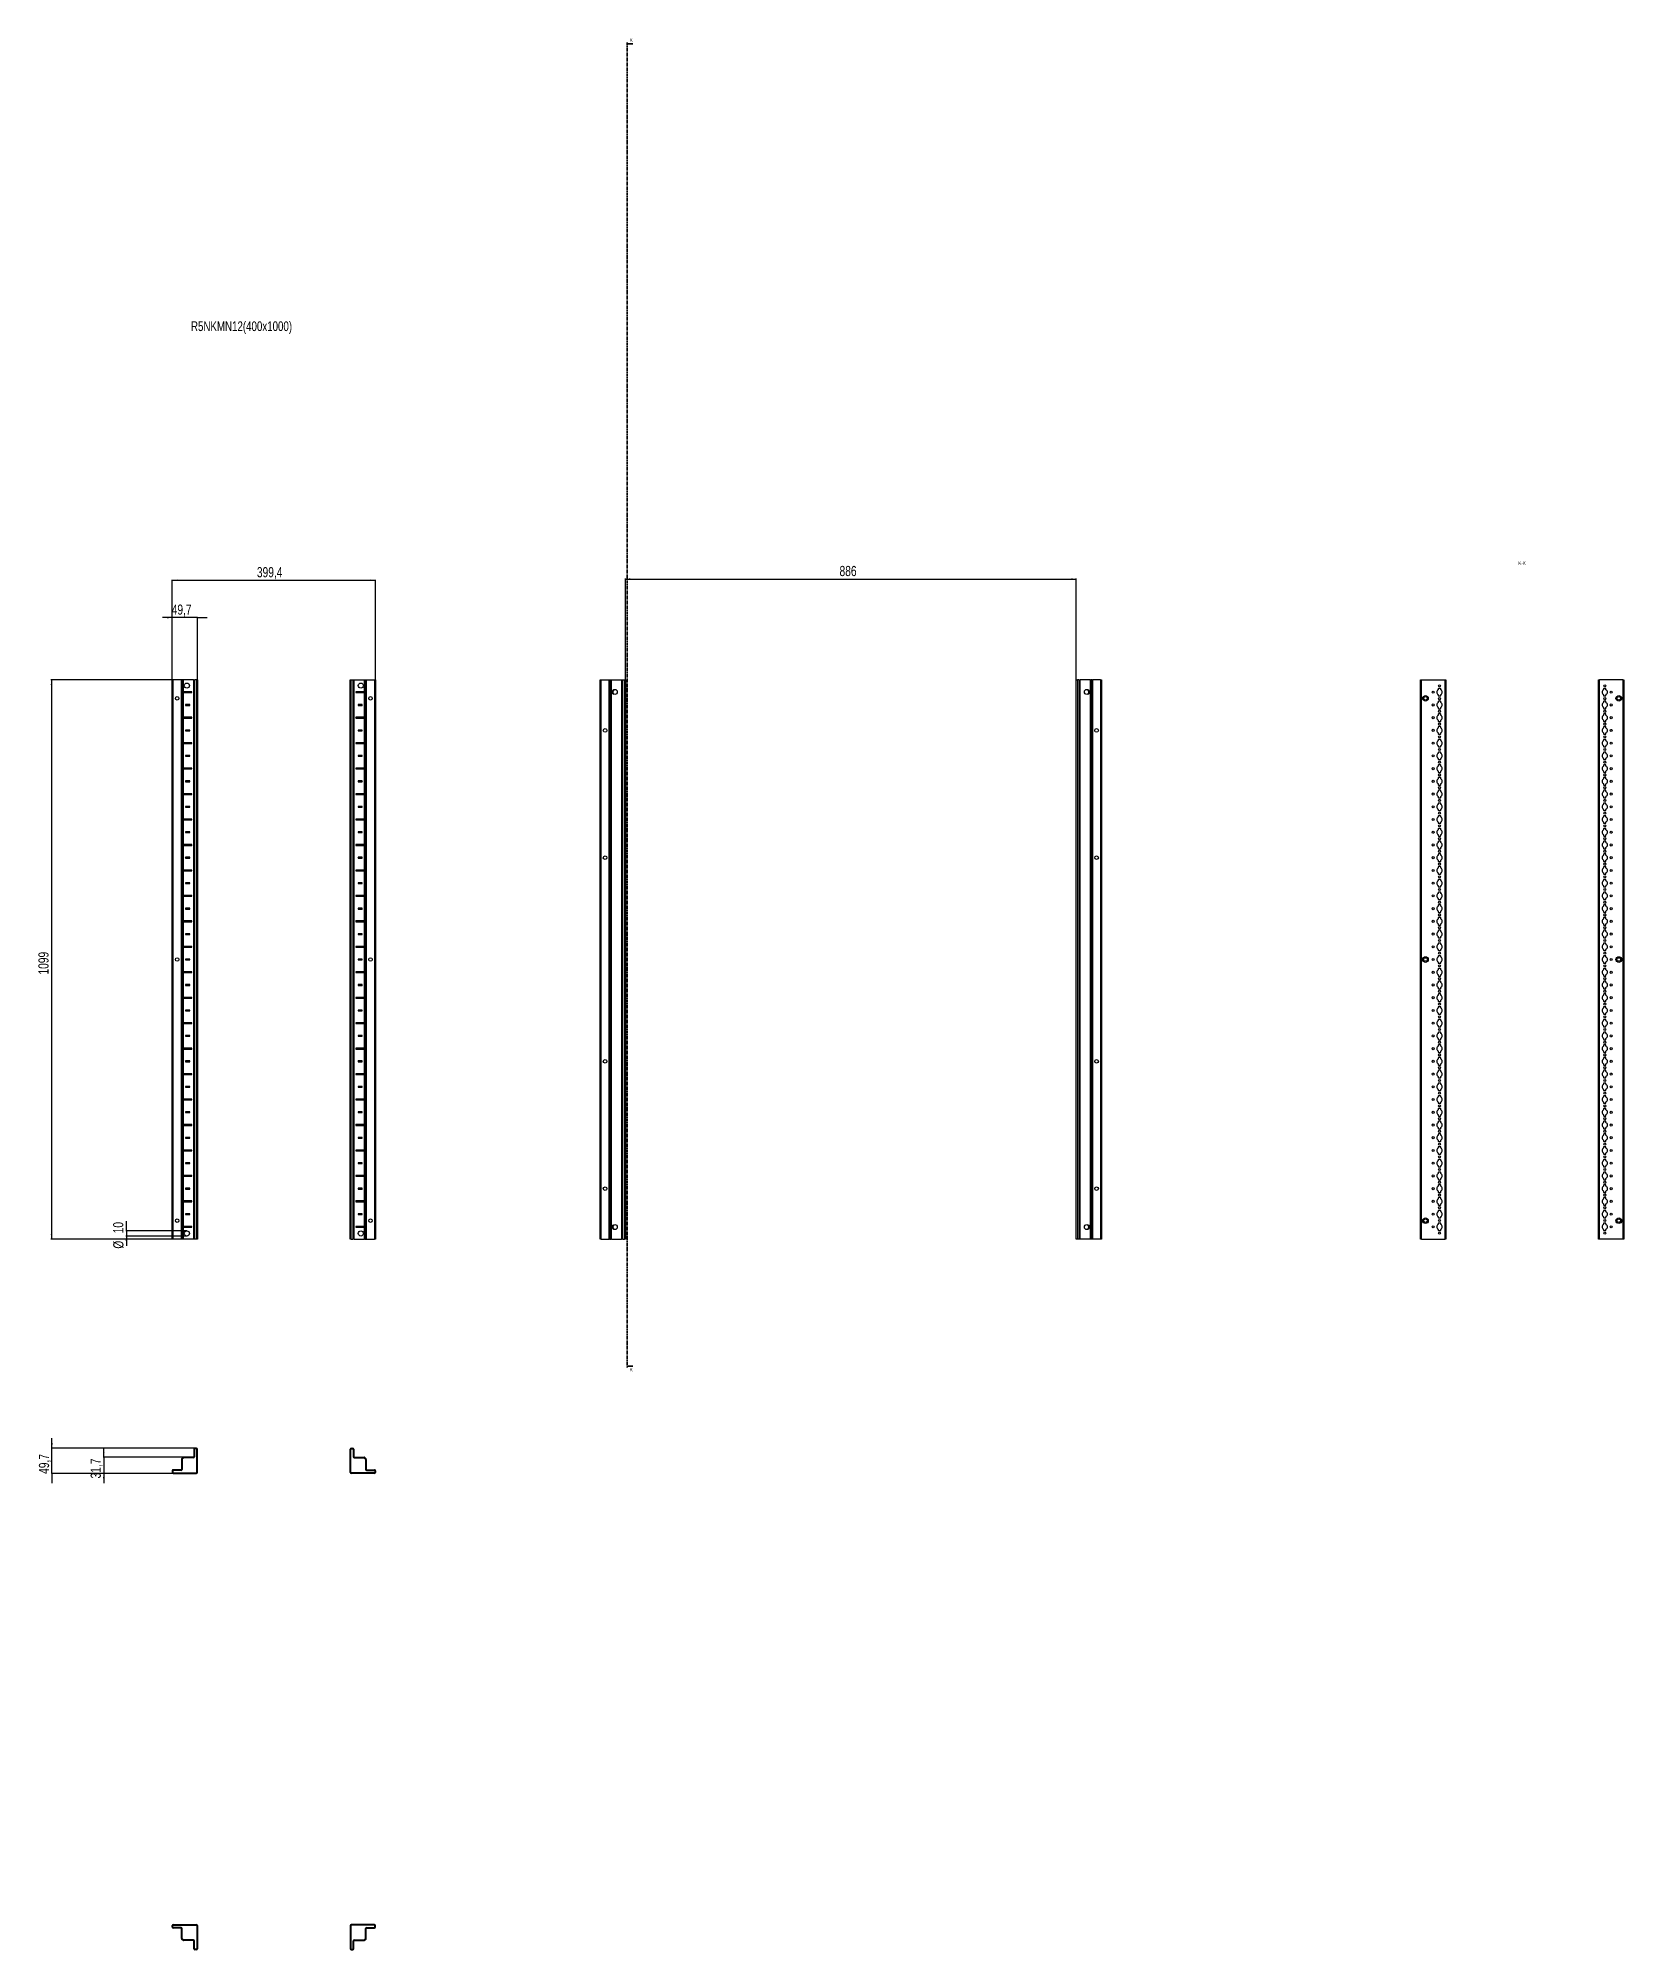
# Model space of a CAD drawing. Header units: millimetres. Extents: x -199 to 2916, y -2247 to 1507.
import ezdxf

# ---------------------------------------------------------------- set-up
doc = ezdxf.new("R2010")
doc.units = ezdxf.units.MM
doc.linetypes.add('CENTER', pattern=[10.16, 6.35, -1.27, 1.27, -1.27])
doc.layers.add('FORMAT', color=7, linetype='Continuous')
doc.styles.add('SLDTEXTSTYLE0', font='TXT', dxfattribs={"width": 0.75})
doc.dimstyles.new('SLDDIMSTYLE0', dxfattribs={"dimtxt": 20, "dimasz": 10, "dimexe": 0, "dimexo": 0.0625, "dimgap": 5, "dimtad": 2, "dimdec": 1, "dimrnd": 1e-09, "dimzin": 12, "dimdsep": 46, "dimtxsty": 'SLDTEXTSTYLE0', "dimsah": 1, "dimcen": 0.09, "dimadec": 0, "dimazin": 3, "dimtfac": 1, "dimtofl": 0, "dimtmove": 0, "dimatfit": 3, "dimfxl": 0, "dimfrac": 2, "dimtolj": 1, "dimtzin": 12, "dimarcsym": 0})
doc.dimstyles.new('SLDDIMSTYLE1', dxfattribs={"dimtxt": 20, "dimasz": 10, "dimexe": 0, "dimexo": 0.0625, "dimgap": 5, "dimtad": 2, "dimdec": 1, "dimrnd": 1e-09, "dimzin": 12, "dimdsep": 46, "dimtxsty": 'SLDTEXTSTYLE0', "dimsah": 1, "dimcen": 0.09, "dimadec": 0, "dimazin": 3, "dimtfac": 1, "dimtmove": 0, "dimatfit": 0, "dimfxl": 0, "dimfrac": 2, "dimtolj": 1, "dimtzin": 12, "dimarcsym": 0})

msp = doc.modelspace()

# ---------------------------------------------------------------- texts
at = {"color": 7, "linetype": 'Continuous', "char_height": 7, "attachment_point": 1, "style": 'SLDTEXTSTYLE0'}
for insert in [(963.15, 1507.2), (963.15, -1104.37)]:
    msp.add_mtext('K', dxfattribs=dict(at, insert=insert))
at = {"layer": 'FORMAT', "style": 'SLDTEXTSTYLE0'}
for s, insert, char_height, attachment_point in [('R5NKMN12(400x1000)', (100.91, 951.11), 19.05, 1), ('K-K', (2716.08, 479.8), 7, 2)]:
    msp.add_mtext(s, dxfattribs=dict(at, insert=insert, char_height=char_height, attachment_point=attachment_point))

# ---------------------------------------------------------------- blocks, each defined once
blk = doc.blocks.new('_D')
at = {"layer": 'FORMAT'}
for p, q in [((86.4, 247.2), (-174.2, 247.2)), ((-173.2, 247.2), (-173.2, -851.8)), ((86.4, -851.8), (-174.2, -851.8))]:
    blk.add_line(p, q, dxfattribs=at)
for points in [[(-173.2, 247.2), (-174.7, 237.2), (-171.6, 237.2)], [(-173.2, -851.8), (-171.6, -841.8), (-174.7, -841.8)]]:
    blk.add_solid(points, dxfattribs=at)
at = {"layer": 'FORMAT', "insert": (-198.9, -331.8), "char_height": 20, "attachment_point": 1, "rotation": 90, "style": 'SLDTEXTSTYLE0'}
blk.add_mtext('1099', dxfattribs=at)
blk = doc.blocks.new('_D_1')
at = {"layer": 'FORMAT'}
for p, q in [((64, 247.2), (64, 443.6)), ((64, 442.6), (463.4, 442.6)), ((463.4, 247.2), (463.4, 443.6))]:
    blk.add_line(p, q, dxfattribs=at)
for points in [[(64, 442.6), (74, 441.1), (74, 444.2)], [(463.4, 442.6), (453.4, 444.2), (453.4, 441.1)]]:
    blk.add_solid(points, dxfattribs=at)
at = {"layer": 'FORMAT', "insert": (230.4, 468.4), "char_height": 20, "attachment_point": 1, "style": 'SLDTEXTSTYLE0'}
blk.add_mtext('399,4', dxfattribs=at)
blk = doc.blocks.new('_D_2')
at = {"layer": 'FORMAT'}
for p, q in [((64, 369.2), (44.7, 369.2)), ((64, 247.2), (64, 370.2)), ((113.7, 369.2), (64, 369.2)), ((113.7, 247.2), (113.7, 370.2)), ((113.7, 369.2), (132.9, 369.2))]:
    blk.add_line(p, q, dxfattribs=at)
for points in [[(64, 369.2), (54, 370.7), (54, 367.7)], [(113.7, 369.2), (123.7, 367.7), (123.7, 370.7)]]:
    blk.add_solid(points, dxfattribs=at)
at = {"layer": 'FORMAT', "insert": (63, 395), "char_height": 20, "attachment_point": 1, "style": 'SLDTEXTSTYLE0'}
blk.add_mtext('49,7', dxfattribs=at)
blk = doc.blocks.new('_D_3')
at = {"layer": 'FORMAT'}
for p, q in [((-26, -835.3), (-26, -816.1)), ((92.8, -835.3), (-27, -835.3)), ((92.8, -845.3), (-27, -845.3)), ((-26, -835.3), (-26, -845.3)), ((-26, -845.3), (-26, -864.5))]:
    blk.add_line(p, q, dxfattribs=at)
for points in [[(-26, -835.3), (-24.5, -825.3), (-27.6, -825.3)], [(-26, -845.3), (-27.6, -855.3), (-24.5, -855.3)]]:
    blk.add_solid(points, dxfattribs=at)
at = {"layer": 'FORMAT', "char_height": 20, "attachment_point": 1, "rotation": 90, "style": 'SLDTEXTSTYLE0'}
for s, insert in [('10', (-52.1, -840)), ('%%c', (-51.8, -870.2))]:
    blk.add_mtext(s, dxfattribs=dict(at, insert=insert))
blk = doc.blocks.new('_D_4')
at = {"layer": 'FORMAT'}
for p, q in [((954.3, 247.2), (954.3, 446)), ((954.3, 445), (1840.3, 445)), ((1840.3, 247.2), (1840.3, 446))]:
    blk.add_line(p, q, dxfattribs=at)
for points in [[(954.3, 445), (964.3, 443.5), (964.3, 446.5)], [(1840.3, 445), (1830.3, 446.5), (1830.3, 443.5)]]:
    blk.add_solid(points, dxfattribs=at)
at = {"layer": 'FORMAT', "insert": (1375.1, 470.8), "char_height": 20, "attachment_point": 1, "style": 'SLDTEXTSTYLE0'}
blk.add_mtext('886', dxfattribs=at)
blk = doc.blocks.new('_D_5')
at = {"layer": 'FORMAT'}
for p, q in [((108.5, -1261.8), (-173.2, -1261.8)), ((-172.2, -1261.8), (-172.2, -1242.5)), ((-172.2, -1311.5), (-172.2, -1261.8)), ((66, -1311.5), (-173.2, -1311.5)), ((-172.2, -1311.5), (-172.2, -1330.7))]:
    blk.add_line(p, q, dxfattribs=at)
for points in [[(-172.2, -1261.8), (-170.6, -1251.8), (-173.7, -1251.8)], [(-172.2, -1311.5), (-173.7, -1321.5), (-170.6, -1321.5)]]:
    blk.add_solid(points, dxfattribs=at)
at = {"layer": 'FORMAT', "insert": (-197.9, -1312.5), "char_height": 20, "attachment_point": 1, "rotation": 90, "style": 'SLDTEXTSTYLE0'}
blk.add_mtext('49,7', dxfattribs=at)
blk = doc.blocks.new('_D_6')
at = {"layer": 'FORMAT'}
for p, q in [((-70.5, -1279.8), (-70.5, -1260.5)), ((86.4, -1279.8), (-71.5, -1279.8)), ((66, -1311.5), (-71.5, -1311.5)), ((-70.5, -1279.8), (-70.5, -1311.5)), ((-70.5, -1311.5), (-70.5, -1330.7))]:
    blk.add_line(p, q, dxfattribs=at)
for points in [[(-70.5, -1279.8), (-69, -1269.8), (-72.1, -1269.8)], [(-70.5, -1311.5), (-72.1, -1321.5), (-69, -1321.5)]]:
    blk.add_solid(points, dxfattribs=at)
at = {"layer": 'FORMAT', "insert": (-96.3, -1321.5), "char_height": 20, "attachment_point": 1, "rotation": 90, "style": 'SLDTEXTSTYLE0'}
blk.add_mtext('31,7', dxfattribs=at)

# ---------------------------------------------------------------- dimensions: what is measured, and where the dimension line sits
at = {"layer": 'FORMAT'}
for base, p1, p2, angle, dimstyle, picture, middle in [((463.38, 442.62), (63.98, 247.21), (463.38, 247.21), 0, 'SLDDIMSTYLE0', '_D_1', (263.68, 442.62)), ((1840.3, 445), (954.3, 247.21), (1840.3, 247.21), 0, 'SLDDIMSTYLE0', '_D_4', (1397.3, 445)), ((-173.15, -851.79), (86.42, 247.21), (86.42, -851.79), 90, 'SLDDIMSTYLE0', '_D', (-173.15, -302.29)), ((-172.17, -1261.77), (65.98, -1311.47), (108.48, -1261.77), 90, 'SLDDIMSTYLE1', '_D_5', (-172.17, -1286.62)), ((-70.54, -1311.47), (86.42, -1279.77), (65.98, -1311.47), 90, 'SLDDIMSTYLE1', '_D_6', (-70.54, -1295.62))]:
    dim = msp.add_linear_dim(base=base, p1=p1, p2=p2, angle=angle, dimstyle=dimstyle, dxfattribs=at)
    dim.commit()
    dim.dimension.update_dxf_attribs({"geometry": picture, "text_midpoint": middle, "dimtype": 160})
dim = msp.add_linear_dim(base=(63.98, 369.21), p1=(113.68, 247.21), p2=(63.98, 247.21), dimstyle='SLDDIMSTYLE1', dxfattribs=at)
dim.commit()
dim.dimension.update_dxf_attribs({"geometry": '_D_2', "text_midpoint": (88.83, 369.21), "dimtype": 160})
dim = msp.add_linear_dim(base=(-26.02, -845.29), p1=(92.83, -835.29), p2=(92.83, -845.29), angle=90, text='%%c<>', dimstyle='SLDDIMSTYLE1', dxfattribs=at)
dim.commit()
dim.dimension.update_dxf_attribs({"geometry": '_D_3', "text_midpoint": (-26.02, -840.29), "dimtype": 160})

# ---------------------------------------------------------------- linework, layer by layer
at = {"color": 7, "linetype": 'CENTER', "lineweight": 35}
msp.add_line((958.03, 1499.09), (958.03, -1103.67), dxfattribs=at)
at = {"color": 7, "linetype": 'Continuous', "lineweight": 35}
for p, q in [((968.67, 1496.09), (958.03, 1496.09)), ((968.67, -1100.67), (958.03, -1100.67))]:
    msp.add_line(p, q, dxfattribs=at)
at = {"color": 7, "linetype": 'Continuous', "lineweight": 25}
for p, q in [((63.98, -851.79), (63.98, 247.21)), ((63.98, 247.21), (65.98, 247.21)), ((81.33, 247.21), (65.98, 247.21)), ((81.33, 247.21), (81.98, 247.21)), ((81.98, -851.79), (81.98, 247.21)), ((81.98, 247.21), (82.56, 247.21)), ((83.77, 247.21), (82.56, 247.21)), ((83.77, -851.79), (83.77, 247.21)), ((83.8, 247.21), (83.77, 247.21)), ((83.8, -851.79), (83.8, 247.21)), ((85.01, 247.21), (83.8, 247.21)), ((85.01, 247.21), (86.42, 247.21)), ((105.83, 247.21), (86.42, 247.21)), ((105.83, 247.21), (106.48, 247.21)), ((106.48, -851.79), (106.48, 247.21)), ((106.48, 247.21), (108.48, 247.21)), ((111.68, 247.21), (108.48, 247.21)), ((111.68, 247.21), (113.68, 247.21)), ((113.68, 247.21), (113.68, -851.79)), ((413.68, -851.79), (413.68, 247.21)), ((413.68, 247.21), (415.68, 247.21)), ((415.68, 247.21), (418.88, 247.21)), ((418.88, 247.21), (420.88, 247.21)), ((420.88, 247.21), (420.88, -851.79)), ((420.88, 247.21), (421.53, 247.21)), ((421.53, 247.21), (440.93, 247.21)), ((440.93, 247.21), (442.34, 247.21)), ((442.34, 247.21), (443.55, 247.21)), ((443.55, 247.21), (443.55, -851.79)), ((443.55, 247.21), (443.58, 247.21)), ((443.58, 247.21), (443.58, -851.79)), ((443.58, 247.21), (444.79, 247.21)), ((444.79, 247.21), (445.38, 247.21)), ((445.38, 247.21), (445.38, -851.79)), ((445.38, 247.21), (446.03, 247.21)), ((446.03, 247.21), (461.38, 247.21)), ((461.38, 247.21), (463.38, 247.21)), ((463.38, 247.21), (463.38, -851.79)), ((904.6, -851.79), (904.6, 247.21)), ((904.6, 247.21), (906.6, 247.21)), ((906.6, 247.21), (921.95, 247.21)), ((921.95, 247.21), (922.6, 247.21)), ((922.6, 223.46), (922.6, 247.21)), ((922.6, 247.21), (923.19, 247.21)), ((923.19, 247.21), (924.39, 247.21)), ((924.39, 247.21), (924.39, -851.79)), ((924.39, 247.21), (924.43, 247.21)), ((924.43, 247.21), (924.43, -851.79)), ((924.43, 247.21), (925.63, 247.21)), ((925.63, 247.21), (927.05, 247.21)), ((927.05, 247.21), (946.45, 247.21)), ((932.65, 227.73), (932.65, 228.14)), ((946.45, 247.21), (947.1, 247.21)), ((947.1, -851.79), (947.1, 247.21)), ((947.1, 247.21), (949.1, 247.21)), ((949.1, 247.21), (952.3, 247.21)), ((952.3, 247.21), (954.3, 247.21)), ((954.3, 247.21), (954.3, -851.79)), ((1840.3, -851.79), (1840.3, 247.21)), ((1840.3, 247.21), (1842.3, 247.21)), ((1845.5, 247.21), (1842.3, 247.21)), ((1845.5, 247.21), (1847.5, 247.21)), ((1847.5, 247.21), (1847.5, -851.79)), ((1847.5, 247.21), (1848.15, 247.21)), ((1867.55, 247.21), (1848.15, 247.21)), ((1861.95, 228.14), (1861.95, 227.73)), ((1867.55, 247.21), (1868.97, 247.21)), ((1870.17, 247.21), (1868.97, 247.21)), ((1870.17, -851.79), (1870.17, 247.21)), ((1870.21, 247.21), (1870.17, 247.21)), ((1870.21, -851.79), (1870.21, 247.21)), ((1871.42, 247.21), (1870.21, 247.21)), ((1871.42, 247.21), (1872, 247.21)), ((1872, 247.21), (1872, 223.46)), ((1872, 247.21), (1872.65, 247.21)), ((1888, 247.21), (1872.65, 247.21)), ((1888, 247.21), (1890, 247.21)), ((1890, 247.21), (1890, -851.79)), ((2516.45, -851.79), (2516.45, 247.21)), ((2516.45, 247.21), (2518.45, 247.21)), ((2518.45, 247.21), (2564.15, 247.21)), ((2551.5, 229.61), (2551.5, 227.73)), ((2555.6, 230.11), (2552, 230.11)), ((2556.1, 227.73), (2556.1, 229.61)), ((2564.15, 247.21), (2566.15, 247.21)), ((2566.15, 247.21), (2566.15, -851.79)), ((2866.15, -851.79), (2866.15, 247.21)), ((2866.15, 247.21), (2868.15, 247.21)), ((2913.85, 247.21), (2868.15, 247.21)), ((2876.2, 229.61), (2876.2, 227.73)), ((2880.3, 230.11), (2876.7, 230.11)), ((2880.8, 227.73), (2880.8, 229.61)), ((2913.85, 247.21), (2915.85, 247.21)), ((2915.85, 247.21), (2915.85, -851.79)), ((85.93, 223.35), (85.93, 222.06)), ((86.58, 222.71), (85.93, 223.35)), ((86.58, 222.71), (85.93, 222.06)), ((102.83, 223.46), (86.42, 223.46)), ((86.42, 221.96), (102.83, 221.96)), ((102.08, 222.71), (86.58, 222.71)), ((98.33, 198.46), (90.33, 198.46)), ((90.33, 198.46), (90.33, 196.96)), ((91.08, 197.71), (90.33, 198.46)), ((91.08, 197.71), (90.33, 196.96)), ((90.33, 196.96), (98.33, 196.96)), ((97.58, 197.71), (91.08, 197.71)), ((97.58, 197.71), (98.33, 198.46)), ((97.58, 197.71), (98.33, 196.96)), ((98.33, 196.96), (98.33, 198.46)), ((102.08, 222.71), (102.83, 223.46)), ((102.08, 222.71), (102.83, 221.96)), ((102.83, 221.96), (102.83, 223.46)), ((425.28, 222.71), (424.53, 223.46)), ((440.93, 223.46), (424.53, 223.46)), ((424.53, 223.46), (424.53, 221.96)), ((425.28, 222.71), (424.53, 221.96)), ((424.53, 221.96), (440.93, 221.96)), ((425.28, 222.71), (440.78, 222.71)), ((429.78, 197.71), (429.03, 198.46)), ((429.03, 198.46), (429.03, 196.96)), ((437.03, 198.46), (429.03, 198.46)), ((429.78, 197.71), (429.03, 196.96)), ((429.03, 196.96), (437.03, 196.96)), ((429.78, 197.71), (436.28, 197.71)), ((436.28, 197.71), (437.03, 198.46)), ((436.28, 197.71), (437.03, 196.96)), ((437.03, 196.96), (437.03, 198.46)), ((440.78, 222.71), (441.42, 223.35)), ((440.78, 222.71), (441.42, 222.06)), ((441.42, 222.06), (441.42, 223.35)), ((922.66, 223.35), (922.6, 223.46)), ((922.6, 223.46), (922.6, 221.96)), ((922.6, 221.96), (922.66, 222.06)), ((922.6, 173.46), (922.6, 221.96)), ((922.66, 222.06), (922.66, 223.35)), ((1872, 223.46), (1871.94, 223.35)), ((1871.94, 223.35), (1871.94, 222.06)), ((1871.94, 222.06), (1872, 221.96)), ((1872, 221.96), (1872, 223.46)), ((1872, 221.96), (1872, 173.46)), ((2551.5, 217.68), (2551.5, 215.81)), ((2551.5, 204.61), (2551.5, 202.73)), ((2551.5, 192.68), (2551.5, 190.81)), ((2552, 215.31), (2555.6, 215.31)), ((2555.6, 205.11), (2552, 205.11)), ((2552, 190.31), (2555.6, 190.31)), ((2556.1, 215.81), (2556.1, 217.68)), ((2556.1, 202.73), (2556.1, 204.61)), ((2556.1, 190.81), (2556.1, 192.68)), ((2876.2, 217.68), (2876.2, 215.81)), ((2876.2, 204.61), (2876.2, 202.73)), ((2876.2, 192.68), (2876.2, 190.81)), ((2876.7, 215.31), (2880.3, 215.31)), ((2880.3, 205.11), (2876.7, 205.11)), ((2876.7, 190.31), (2880.3, 190.31)), ((2880.8, 215.81), (2880.8, 217.68)), ((2880.8, 202.73), (2880.8, 204.61)), ((2880.8, 190.81), (2880.8, 192.68)), ((85.93, 173.35), (85.93, 172.06)), ((86.58, 172.71), (85.93, 173.35)), ((86.58, 172.71), (85.93, 172.06)), ((102.83, 173.46), (86.42, 173.46)), ((86.42, 171.96), (102.83, 171.96)), ((102.08, 172.71), (86.58, 172.71)), ((102.08, 172.71), (102.83, 173.46)), ((102.08, 172.71), (102.83, 171.96)), ((102.83, 171.96), (102.83, 173.46)), ((425.28, 172.71), (424.53, 173.46)), ((440.93, 173.46), (424.53, 173.46)), ((424.53, 173.46), (424.53, 171.96)), ((425.28, 172.71), (424.53, 171.96)), ((424.53, 171.96), (440.93, 171.96)), ((425.28, 172.71), (440.78, 172.71)), ((440.78, 172.71), (441.42, 173.35)), ((440.78, 172.71), (441.42, 172.06)), ((441.42, 172.06), (441.42, 173.35)), ((922.66, 173.35), (922.6, 173.46)), ((922.6, 173.46), (922.6, 171.96)), ((922.6, 171.96), (922.66, 172.06)), ((922.6, 123.46), (922.6, 171.96)), ((922.66, 172.06), (922.66, 173.35)), ((1872, 173.46), (1871.94, 173.35)), ((1871.94, 173.35), (1871.94, 172.06)), ((1871.94, 172.06), (1872, 171.96)), ((1872, 171.96), (1872, 173.46)), ((1872, 171.96), (1872, 123.46)), ((2551.5, 179.61), (2551.5, 177.73)), ((2551.5, 167.68), (2551.5, 165.81)), ((2551.5, 154.61), (2551.5, 152.73)), ((2555.6, 180.11), (2552, 180.11)), ((2552, 165.31), (2555.6, 165.31)), ((2555.6, 155.11), (2552, 155.11)), ((2556.1, 177.73), (2556.1, 179.61)), ((2556.1, 165.81), (2556.1, 167.68)), ((2556.1, 152.73), (2556.1, 154.61)), ((2876.2, 179.61), (2876.2, 177.73)), ((2876.2, 167.68), (2876.2, 165.81)), ((2876.2, 154.61), (2876.2, 152.73)), ((2880.3, 180.11), (2876.7, 180.11)), ((2876.7, 165.31), (2880.3, 165.31)), ((2880.3, 155.11), (2876.7, 155.11)), ((2880.8, 177.73), (2880.8, 179.61)), ((2880.8, 165.81), (2880.8, 167.68)), ((2880.8, 152.73), (2880.8, 154.61)), ((85.93, 123.35), (85.93, 122.06)), ((86.58, 122.71), (85.93, 123.35)), ((86.58, 122.71), (85.93, 122.06)), ((102.83, 123.46), (86.42, 123.46)), ((86.42, 121.96), (102.83, 121.96)), ((102.08, 122.71), (86.58, 122.71)), ((98.33, 148.46), (90.33, 148.46)), ((90.33, 148.46), (90.33, 146.96)), ((91.08, 147.71), (90.33, 148.46)), ((91.08, 147.71), (90.33, 146.96)), ((90.33, 146.96), (98.33, 146.96)), ((97.58, 147.71), (91.08, 147.71)), ((97.58, 147.71), (98.33, 148.46)), ((97.58, 147.71), (98.33, 146.96)), ((98.33, 146.96), (98.33, 148.46)), ((102.08, 122.71), (102.83, 123.46)), ((102.08, 122.71), (102.83, 121.96)), ((102.83, 121.96), (102.83, 123.46)), ((425.28, 122.71), (424.53, 123.46)), ((440.93, 123.46), (424.53, 123.46)), ((424.53, 123.46), (424.53, 121.96)), ((425.28, 122.71), (424.53, 121.96)), ((424.53, 121.96), (440.93, 121.96)), ((425.28, 122.71), (440.78, 122.71)), ((429.78, 147.71), (429.03, 148.46)), ((437.03, 148.46), (429.03, 148.46)), ((429.03, 148.46), (429.03, 146.96)), ((429.78, 147.71), (429.03, 146.96)), ((429.03, 146.96), (437.03, 146.96)), ((429.78, 147.71), (436.28, 147.71)), ((436.28, 147.71), (437.03, 148.46)), ((436.28, 147.71), (437.03, 146.96)), ((437.03, 146.96), (437.03, 148.46)), ((440.78, 122.71), (441.42, 123.35)), ((440.78, 122.71), (441.42, 122.06)), ((441.42, 122.06), (441.42, 123.35)), ((922.66, 123.35), (922.6, 123.46)), ((922.6, 123.46), (922.6, 121.96)), ((922.6, 121.96), (922.66, 122.06)), ((922.6, 73.46), (922.6, 121.96)), ((922.66, 122.06), (922.66, 123.35)), ((1872, 123.46), (1871.94, 123.35)), ((1871.94, 123.35), (1871.94, 122.06)), ((1871.94, 122.06), (1872, 121.96)), ((1872, 121.96), (1872, 123.46)), ((1872, 121.96), (1872, 73.46)), ((2551.5, 142.68), (2551.5, 140.81)), ((2551.5, 129.61), (2551.5, 127.73)), ((2551.5, 117.68), (2551.5, 115.81)), ((2552, 140.31), (2555.6, 140.31)), ((2555.6, 130.11), (2552, 130.11)), ((2552, 115.31), (2555.6, 115.31)), ((2556.1, 140.81), (2556.1, 142.68)), ((2556.1, 127.73), (2556.1, 129.61)), ((2556.1, 115.81), (2556.1, 117.68)), ((2876.2, 142.68), (2876.2, 140.81)), ((2876.2, 129.61), (2876.2, 127.73)), ((2876.2, 117.68), (2876.2, 115.81)), ((2876.7, 140.31), (2880.3, 140.31)), ((2880.3, 130.11), (2876.7, 130.11)), ((2876.7, 115.31), (2880.3, 115.31)), ((2880.8, 140.81), (2880.8, 142.68)), ((2880.8, 127.73), (2880.8, 129.61)), ((2880.8, 115.81), (2880.8, 117.68)), ((98.33, 98.46), (90.33, 98.46)), ((90.33, 98.46), (90.33, 96.96)), ((91.08, 97.71), (90.33, 98.46)), ((91.08, 97.71), (90.33, 96.96)), ((90.33, 96.96), (98.33, 96.96)), ((97.58, 97.71), (91.08, 97.71)), ((97.58, 97.71), (98.33, 98.46)), ((97.58, 97.71), (98.33, 96.96)), ((98.33, 96.96), (98.33, 98.46)), ((429.78, 97.71), (429.03, 98.46)), ((429.03, 98.46), (429.03, 96.96)), ((437.03, 98.46), (429.03, 98.46)), ((429.78, 97.71), (429.03, 96.96)), ((429.03, 96.96), (437.03, 96.96)), ((429.78, 97.71), (436.28, 97.71)), ((436.28, 97.71), (437.03, 98.46)), ((436.28, 97.71), (437.03, 96.96)), ((437.03, 96.96), (437.03, 98.46)), ((2551.5, 104.61), (2551.5, 102.73)), ((2551.5, 92.68), (2551.5, 90.81)), ((2551.5, 79.61), (2551.5, 77.73)), ((2555.6, 105.11), (2552, 105.11)), ((2552, 90.31), (2555.6, 90.31)), ((2555.6, 80.11), (2552, 80.11)), ((2556.1, 102.73), (2556.1, 104.61)), ((2556.1, 90.81), (2556.1, 92.68)), ((2556.1, 77.73), (2556.1, 79.61)), ((2876.2, 104.61), (2876.2, 102.73)), ((2876.2, 92.68), (2876.2, 90.81)), ((2876.2, 79.61), (2876.2, 77.73)), ((2880.3, 105.11), (2876.7, 105.11)), ((2876.7, 90.31), (2880.3, 90.31)), ((2880.3, 80.11), (2876.7, 80.11)), ((2880.8, 102.73), (2880.8, 104.61)), ((2880.8, 90.81), (2880.8, 92.68)), ((2880.8, 77.73), (2880.8, 79.61)), ((85.93, 73.35), (85.93, 72.06)), ((86.58, 72.71), (85.93, 73.35)), ((86.58, 72.71), (85.93, 72.06)), ((102.83, 73.46), (86.42, 73.46)), ((86.42, 71.96), (102.83, 71.96)), ((102.08, 72.71), (86.58, 72.71)), ((98.33, 48.46), (90.33, 48.46)), ((90.33, 48.46), (90.33, 46.96)), ((91.08, 47.71), (90.33, 48.46)), ((91.08, 47.71), (90.33, 46.96)), ((90.33, 46.96), (98.33, 46.96)), ((97.58, 47.71), (91.08, 47.71)), ((97.58, 47.71), (98.33, 48.46)), ((97.58, 47.71), (98.33, 46.96)), ((98.33, 46.96), (98.33, 48.46)), ((102.08, 72.71), (102.83, 73.46)), ((102.08, 72.71), (102.83, 71.96)), ((102.83, 71.96), (102.83, 73.46)), ((425.28, 72.71), (424.53, 73.46)), ((440.93, 73.46), (424.53, 73.46)), ((424.53, 73.46), (424.53, 71.96)), ((425.28, 72.71), (424.53, 71.96)), ((424.53, 71.96), (440.93, 71.96)), ((425.28, 72.71), (440.78, 72.71)), ((429.78, 47.71), (429.03, 48.46)), ((429.03, 48.46), (429.03, 46.96)), ((437.03, 48.46), (429.03, 48.46)), ((429.78, 47.71), (429.03, 46.96)), ((429.03, 46.96), (437.03, 46.96)), ((429.78, 47.71), (436.28, 47.71)), ((436.28, 47.71), (437.03, 48.46)), ((436.28, 47.71), (437.03, 46.96)), ((437.03, 46.96), (437.03, 48.46)), ((440.78, 72.71), (441.42, 73.35)), ((440.78, 72.71), (441.42, 72.06)), ((441.42, 72.06), (441.42, 73.35)), ((922.66, 73.35), (922.6, 73.46)), ((922.6, 73.46), (922.6, 71.96)), ((922.6, 71.96), (922.66, 72.06)), ((922.6, 23.46), (922.6, 71.96)), ((922.66, 72.06), (922.66, 73.35)), ((1872, 73.46), (1871.94, 73.35)), ((1871.94, 73.35), (1871.94, 72.06)), ((1871.94, 72.06), (1872, 71.96)), ((1872, 71.96), (1872, 73.46)), ((1872, 71.96), (1872, 23.46)), ((2551.5, 67.68), (2551.5, 65.81)), ((2551.5, 54.61), (2551.5, 52.73)), ((2551.5, 42.68), (2551.5, 40.81)), ((2552, 65.31), (2555.6, 65.31)), ((2555.6, 55.11), (2552, 55.11)), ((2552, 40.31), (2555.6, 40.31)), ((2556.1, 65.81), (2556.1, 67.68)), ((2556.1, 52.73), (2556.1, 54.61)), ((2556.1, 40.81), (2556.1, 42.68)), ((2876.2, 67.68), (2876.2, 65.81)), ((2876.2, 54.61), (2876.2, 52.73)), ((2876.2, 42.68), (2876.2, 40.81)), ((2876.7, 65.31), (2880.3, 65.31)), ((2880.3, 55.11), (2876.7, 55.11)), ((2876.7, 40.31), (2880.3, 40.31)), ((2880.8, 65.81), (2880.8, 67.68)), ((2880.8, 52.73), (2880.8, 54.61)), ((2880.8, 40.81), (2880.8, 42.68)), ((85.93, 23.35), (85.93, 22.06)), ((86.58, 22.71), (85.93, 23.35)), ((86.58, 22.71), (85.93, 22.06)), ((102.83, 23.46), (86.42, 23.46)), ((86.42, 21.96), (102.83, 21.96)), ((102.08, 22.71), (86.58, 22.71)), ((102.08, 22.71), (102.83, 23.46)), ((102.08, 22.71), (102.83, 21.96)), ((102.83, 21.96), (102.83, 23.46)), ((425.28, 22.71), (424.53, 23.46)), ((440.93, 23.46), (424.53, 23.46)), ((424.53, 23.46), (424.53, 21.96)), ((425.28, 22.71), (424.53, 21.96)), ((424.53, 21.96), (440.93, 21.96)), ((425.28, 22.71), (440.78, 22.71)), ((440.78, 22.71), (441.42, 23.35)), ((440.78, 22.71), (441.42, 22.06)), ((441.42, 22.06), (441.42, 23.35)), ((922.66, 23.35), (922.6, 23.46)), ((922.6, 23.46), (922.6, 21.96)), ((922.6, 21.96), (922.66, 22.06)), ((922.6, -26.54), (922.6, 21.96)), ((922.66, 22.06), (922.66, 23.35)), ((1872, 23.46), (1871.94, 23.35)), ((1871.94, 23.35), (1871.94, 22.06)), ((1871.94, 22.06), (1872, 21.96)), ((1872, 21.96), (1872, 23.46)), ((1872, 21.96), (1872, -26.54)), ((2551.5, 29.61), (2551.5, 27.73)), ((2551.5, 17.68), (2551.5, 15.81)), ((2551.5, 4.61), (2551.5, 2.73)), ((2555.6, 30.11), (2552, 30.11)), ((2552, 15.31), (2555.6, 15.31)), ((2555.6, 5.11), (2552, 5.11)), ((2556.1, 27.73), (2556.1, 29.61)), ((2556.1, 15.81), (2556.1, 17.68)), ((2556.1, 2.73), (2556.1, 4.61)), ((2876.2, 29.61), (2876.2, 27.73)), ((2876.2, 17.68), (2876.2, 15.81)), ((2876.2, 4.61), (2876.2, 2.73)), ((2880.3, 30.11), (2876.7, 30.11)), ((2876.7, 15.31), (2880.3, 15.31)), ((2880.3, 5.11), (2876.7, 5.11)), ((2880.8, 27.73), (2880.8, 29.61)), ((2880.8, 15.81), (2880.8, 17.68)), ((2880.8, 2.73), (2880.8, 4.61)), ((85.93, -26.65), (85.93, -27.94)), ((86.58, -27.29), (85.93, -26.65)), ((86.58, -27.29), (85.93, -27.94)), ((102.83, -26.54), (86.42, -26.54)), ((86.42, -28.04), (102.83, -28.04)), ((102.08, -27.29), (86.58, -27.29)), ((98.33, -1.54), (90.33, -1.54)), ((90.33, -1.54), (90.33, -3.04)), ((91.08, -2.29), (90.33, -1.54)), ((91.08, -2.29), (90.33, -3.04)), ((90.33, -3.04), (98.33, -3.04)), ((97.58, -2.29), (91.08, -2.29)), ((97.58, -2.29), (98.33, -1.54)), ((97.58, -2.29), (98.33, -3.04)), ((98.33, -3.04), (98.33, -1.54)), ((102.08, -27.29), (102.83, -26.54)), ((102.08, -27.29), (102.83, -28.04)), ((102.83, -28.04), (102.83, -26.54)), ((425.28, -27.29), (424.53, -26.54)), ((440.93, -26.54), (424.53, -26.54)), ((424.53, -26.54), (424.53, -28.04)), ((425.28, -27.29), (424.53, -28.04)), ((424.53, -28.04), (440.93, -28.04)), ((425.28, -27.29), (440.78, -27.29)), ((429.78, -2.29), (429.03, -1.54)), ((429.03, -1.54), (429.03, -3.04)), ((437.03, -1.54), (429.03, -1.54)), ((429.78, -2.29), (429.03, -3.04)), ((429.03, -3.04), (437.03, -3.04)), ((429.78, -2.29), (436.28, -2.29)), ((436.28, -2.29), (437.03, -1.54)), ((436.28, -2.29), (437.03, -3.04)), ((437.03, -3.04), (437.03, -1.54)), ((440.78, -27.29), (441.42, -26.65)), ((440.78, -27.29), (441.42, -27.94)), ((441.42, -27.94), (441.42, -26.65)), ((922.66, -26.65), (922.6, -26.54)), ((922.6, -26.54), (922.6, -28.04)), ((922.6, -28.04), (922.66, -27.94)), ((922.6, -76.54), (922.6, -28.04)), ((922.66, -27.94), (922.66, -26.65)), ((1872, -26.54), (1871.94, -26.65)), ((1871.94, -26.65), (1871.94, -27.94)), ((1871.94, -27.94), (1872, -28.04)), ((1872, -28.04), (1872, -26.54)), ((1872, -28.04), (1872, -76.54)), ((2551.5, -7.32), (2551.5, -9.19)), ((2551.5, -20.39), (2551.5, -22.27)), ((2551.5, -32.32), (2551.5, -34.19)), ((2552, -9.69), (2555.6, -9.69)), ((2555.6, -19.89), (2552, -19.89)), ((2552, -34.69), (2555.6, -34.69)), ((2556.1, -9.19), (2556.1, -7.32)), ((2556.1, -22.27), (2556.1, -20.39)), ((2556.1, -34.19), (2556.1, -32.32)), ((2876.2, -7.32), (2876.2, -9.19)), ((2876.2, -20.39), (2876.2, -22.27)), ((2876.2, -32.32), (2876.2, -34.19)), ((2876.7, -9.69), (2880.3, -9.69)), ((2880.3, -19.89), (2876.7, -19.89)), ((2876.7, -34.69), (2880.3, -34.69)), ((2880.8, -9.19), (2880.8, -7.32)), ((2880.8, -22.27), (2880.8, -20.39)), ((2880.8, -34.19), (2880.8, -32.32)), ((98.33, -51.54), (90.33, -51.54)), ((90.33, -51.54), (90.33, -53.04)), ((91.08, -52.29), (90.33, -51.54)), ((91.08, -52.29), (90.33, -53.04)), ((90.33, -53.04), (98.33, -53.04)), ((97.58, -52.29), (91.08, -52.29)), ((97.58, -52.29), (98.33, -51.54)), ((97.58, -52.29), (98.33, -53.04)), ((98.33, -53.04), (98.33, -51.54)), ((429.78, -52.29), (429.03, -51.54)), ((437.03, -51.54), (429.03, -51.54)), ((429.03, -51.54), (429.03, -53.04)), ((429.78, -52.29), (429.03, -53.04)), ((429.03, -53.04), (437.03, -53.04)), ((429.78, -52.29), (436.28, -52.29)), ((436.28, -52.29), (437.03, -51.54)), ((436.28, -52.29), (437.03, -53.04)), ((437.03, -53.04), (437.03, -51.54)), ((2551.5, -45.39), (2551.5, -47.27)), ((2551.5, -57.32), (2551.5, -59.19)), ((2551.5, -70.39), (2551.5, -72.27)), ((2555.6, -44.89), (2552, -44.89)), ((2552, -59.69), (2555.6, -59.69)), ((2555.6, -69.89), (2552, -69.89)), ((2556.1, -47.27), (2556.1, -45.39)), ((2556.1, -59.19), (2556.1, -57.32)), ((2556.1, -72.27), (2556.1, -70.39)), ((2876.2, -45.39), (2876.2, -47.27)), ((2876.2, -57.32), (2876.2, -59.19)), ((2876.2, -70.39), (2876.2, -72.27)), ((2880.3, -44.89), (2876.7, -44.89)), ((2876.7, -59.69), (2880.3, -59.69)), ((2880.3, -69.89), (2876.7, -69.89)), ((2880.8, -47.27), (2880.8, -45.39)), ((2880.8, -59.19), (2880.8, -57.32)), ((2880.8, -72.27), (2880.8, -70.39)), ((85.93, -76.65), (85.93, -77.94)), ((86.58, -77.29), (85.93, -76.65)), ((86.58, -77.29), (85.93, -77.94)), ((102.83, -76.54), (86.42, -76.54)), ((86.42, -78.04), (102.83, -78.04)), ((102.08, -77.29), (86.58, -77.29)), ((98.33, -101.54), (90.33, -101.54)), ((90.33, -101.54), (90.33, -103.04)), ((91.08, -102.29), (90.33, -101.54)), ((91.08, -102.29), (90.33, -103.04)), ((90.33, -103.04), (98.33, -103.04)), ((97.58, -102.29), (91.08, -102.29)), ((97.58, -102.29), (98.33, -101.54)), ((97.58, -102.29), (98.33, -103.04)), ((98.33, -103.04), (98.33, -101.54)), ((102.08, -77.29), (102.83, -76.54)), ((102.08, -77.29), (102.83, -78.04)), ((102.83, -78.04), (102.83, -76.54)), ((425.28, -77.29), (424.53, -76.54)), ((440.93, -76.54), (424.53, -76.54)), ((424.53, -76.54), (424.53, -78.04)), ((425.28, -77.29), (424.53, -78.04)), ((424.53, -78.04), (440.93, -78.04)), ((425.28, -77.29), (440.78, -77.29)), ((437.03, -101.54), (429.03, -101.54)), ((429.03, -101.54), (429.03, -103.04)), ((429.78, -102.29), (429.03, -101.54)), ((429.78, -102.29), (429.03, -103.04)), ((429.03, -103.04), (437.03, -103.04)), ((429.78, -102.29), (436.28, -102.29)), ((436.28, -102.29), (437.03, -101.54)), ((436.28, -102.29), (437.03, -103.04)), ((437.03, -103.04), (437.03, -101.54)), ((440.78, -77.29), (441.42, -76.65)), ((440.78, -77.29), (441.42, -77.94)), ((441.42, -77.94), (441.42, -76.65)), ((922.66, -76.65), (922.6, -76.54)), ((922.6, -76.54), (922.6, -78.04)), ((922.6, -78.04), (922.66, -77.94)), ((922.6, -126.54), (922.6, -78.04)), ((922.66, -77.94), (922.66, -76.65)), ((1872, -76.54), (1871.94, -76.65)), ((1871.94, -76.65), (1871.94, -77.94)), ((1871.94, -77.94), (1872, -78.04)), ((1872, -78.04), (1872, -76.54)), ((1872, -78.04), (1872, -126.54)), ((2551.5, -82.32), (2551.5, -84.19)), ((2551.5, -95.39), (2551.5, -97.27)), ((2551.5, -107.32), (2551.5, -109.19)), ((2552, -84.69), (2555.6, -84.69)), ((2555.6, -94.89), (2552, -94.89)), ((2552, -109.69), (2555.6, -109.69)), ((2556.1, -84.19), (2556.1, -82.32)), ((2556.1, -97.27), (2556.1, -95.39)), ((2556.1, -109.19), (2556.1, -107.32)), ((2876.2, -82.32), (2876.2, -84.19)), ((2876.2, -95.39), (2876.2, -97.27)), ((2876.2, -107.32), (2876.2, -109.19)), ((2876.7, -84.69), (2880.3, -84.69)), ((2880.3, -94.89), (2876.7, -94.89)), ((2876.7, -109.69), (2880.3, -109.69)), ((2880.8, -84.19), (2880.8, -82.32)), ((2880.8, -97.27), (2880.8, -95.39)), ((2880.8, -109.19), (2880.8, -107.32)), ((85.93, -126.65), (85.93, -127.94)), ((86.58, -127.29), (85.93, -126.65)), ((86.58, -127.29), (85.93, -127.94)), ((102.83, -126.54), (86.42, -126.54)), ((86.42, -128.04), (102.83, -128.04)), ((102.08, -127.29), (86.58, -127.29)), ((102.08, -127.29), (102.83, -126.54)), ((102.08, -127.29), (102.83, -128.04)), ((102.83, -128.04), (102.83, -126.54)), ((425.28, -127.29), (424.53, -126.54)), ((440.93, -126.54), (424.53, -126.54)), ((424.53, -126.54), (424.53, -128.04)), ((425.28, -127.29), (424.53, -128.04)), ((424.53, -128.04), (440.93, -128.04)), ((425.28, -127.29), (440.78, -127.29)), ((440.78, -127.29), (441.42, -126.65)), ((440.78, -127.29), (441.42, -127.94)), ((441.42, -127.94), (441.42, -126.65)), ((922.66, -126.65), (922.6, -126.54)), ((922.6, -126.54), (922.6, -128.04)), ((922.6, -128.04), (922.66, -127.94)), ((922.6, -176.54), (922.6, -128.04)), ((922.66, -127.94), (922.66, -126.65)), ((1872, -126.54), (1871.94, -126.65)), ((1871.94, -126.65), (1871.94, -127.94)), ((1871.94, -127.94), (1872, -128.04)), ((1872, -128.04), (1872, -126.54)), ((1872, -128.04), (1872, -176.54)), ((2551.5, -120.39), (2551.5, -122.27)), ((2551.5, -132.32), (2551.5, -134.19)), ((2551.5, -145.39), (2551.5, -147.27)), ((2555.6, -119.89), (2552, -119.89)), ((2552, -134.69), (2555.6, -134.69)), ((2555.6, -144.89), (2552, -144.89)), ((2556.1, -122.27), (2556.1, -120.39)), ((2556.1, -134.19), (2556.1, -132.32)), ((2556.1, -147.27), (2556.1, -145.39)), ((2876.2, -120.39), (2876.2, -122.27)), ((2876.2, -132.32), (2876.2, -134.19)), ((2876.2, -145.39), (2876.2, -147.27)), ((2880.3, -119.89), (2876.7, -119.89)), ((2876.7, -134.69), (2880.3, -134.69)), ((2880.3, -144.89), (2876.7, -144.89)), ((2880.8, -122.27), (2880.8, -120.39)), ((2880.8, -134.19), (2880.8, -132.32)), ((2880.8, -147.27), (2880.8, -145.39)), ((85.93, -176.65), (85.93, -177.94)), ((86.58, -177.29), (85.93, -176.65)), ((86.58, -177.29), (85.93, -177.94)), ((102.83, -176.54), (86.42, -176.54)), ((86.42, -178.04), (102.83, -178.04)), ((102.08, -177.29), (86.58, -177.29)), ((98.33, -151.54), (90.33, -151.54)), ((90.33, -151.54), (90.33, -153.04)), ((91.08, -152.29), (90.33, -151.54)), ((91.08, -152.29), (90.33, -153.04)), ((90.33, -153.04), (98.33, -153.04)), ((97.58, -152.29), (91.08, -152.29)), ((97.58, -152.29), (98.33, -151.54)), ((97.58, -152.29), (98.33, -153.04)), ((98.33, -153.04), (98.33, -151.54)), ((102.08, -177.29), (102.83, -176.54)), ((102.08, -177.29), (102.83, -178.04)), ((102.83, -178.04), (102.83, -176.54)), ((425.28, -177.29), (424.53, -176.54)), ((440.93, -176.54), (424.53, -176.54)), ((424.53, -176.54), (424.53, -178.04)), ((425.28, -177.29), (424.53, -178.04)), ((424.53, -178.04), (440.93, -178.04)), ((425.28, -177.29), (440.78, -177.29)), ((429.78, -152.29), (429.03, -151.54)), ((429.03, -151.54), (429.03, -153.04)), ((437.03, -151.54), (429.03, -151.54)), ((429.78, -152.29), (429.03, -153.04)), ((429.03, -153.04), (437.03, -153.04)), ((429.78, -152.29), (436.28, -152.29)), ((436.28, -152.29), (437.03, -151.54)), ((436.28, -152.29), (437.03, -153.04)), ((437.03, -153.04), (437.03, -151.54)), ((440.78, -177.29), (441.42, -176.65)), ((440.78, -177.29), (441.42, -177.94)), ((441.42, -177.94), (441.42, -176.65)), ((922.66, -176.65), (922.6, -176.54)), ((922.6, -176.54), (922.6, -178.04)), ((922.6, -178.04), (922.66, -177.94)), ((922.6, -226.54), (922.6, -178.04)), ((922.66, -177.94), (922.66, -176.65)), ((1872, -176.54), (1871.94, -176.65)), ((1871.94, -176.65), (1871.94, -177.94)), ((1871.94, -177.94), (1872, -178.04)), ((1872, -178.04), (1872, -176.54)), ((1872, -178.04), (1872, -226.54)), ((2551.5, -157.32), (2551.5, -159.19)), ((2551.5, -170.39), (2551.5, -172.27)), ((2551.5, -182.32), (2551.5, -184.19)), ((2552, -159.69), (2555.6, -159.69)), ((2555.6, -169.89), (2552, -169.89)), ((2552, -184.69), (2555.6, -184.69)), ((2556.1, -159.19), (2556.1, -157.32)), ((2556.1, -172.27), (2556.1, -170.39)), ((2556.1, -184.19), (2556.1, -182.32)), ((2876.2, -157.32), (2876.2, -159.19)), ((2876.2, -170.39), (2876.2, -172.27)), ((2876.2, -182.32), (2876.2, -184.19)), ((2876.7, -159.69), (2880.3, -159.69)), ((2880.3, -169.89), (2876.7, -169.89)), ((2876.7, -184.69), (2880.3, -184.69)), ((2880.8, -159.19), (2880.8, -157.32)), ((2880.8, -172.27), (2880.8, -170.39)), ((2880.8, -184.19), (2880.8, -182.32)), ((98.33, -201.54), (90.33, -201.54)), ((90.33, -201.54), (90.33, -203.04)), ((91.08, -202.29), (90.33, -201.54)), ((91.08, -202.29), (90.33, -203.04)), ((90.33, -203.04), (98.33, -203.04)), ((97.58, -202.29), (91.08, -202.29)), ((97.58, -202.29), (98.33, -201.54)), ((97.58, -202.29), (98.33, -203.04)), ((98.33, -203.04), (98.33, -201.54)), ((429.78, -202.29), (429.03, -201.54)), ((437.03, -201.54), (429.03, -201.54)), ((429.03, -201.54), (429.03, -203.04)), ((429.78, -202.29), (429.03, -203.04)), ((429.03, -203.04), (437.03, -203.04)), ((429.78, -202.29), (436.28, -202.29)), ((436.28, -202.29), (437.03, -201.54)), ((436.28, -202.29), (437.03, -203.04)), ((437.03, -203.04), (437.03, -201.54)), ((2551.5, -195.39), (2551.5, -197.27)), ((2551.5, -207.32), (2551.5, -209.19)), ((2551.5, -220.39), (2551.5, -222.27)), ((2555.6, -194.89), (2552, -194.89)), ((2552, -209.69), (2555.6, -209.69)), ((2555.6, -219.89), (2552, -219.89)), ((2556.1, -197.27), (2556.1, -195.39)), ((2556.1, -209.19), (2556.1, -207.32)), ((2556.1, -222.27), (2556.1, -220.39)), ((2876.2, -195.39), (2876.2, -197.27)), ((2876.2, -207.32), (2876.2, -209.19)), ((2876.2, -220.39), (2876.2, -222.27)), ((2880.3, -194.89), (2876.7, -194.89)), ((2876.7, -209.69), (2880.3, -209.69)), ((2880.3, -219.89), (2876.7, -219.89)), ((2880.8, -197.27), (2880.8, -195.39)), ((2880.8, -209.19), (2880.8, -207.32)), ((2880.8, -222.27), (2880.8, -220.39)), ((85.93, -226.65), (85.93, -227.94)), ((86.58, -227.29), (85.93, -226.65)), ((86.58, -227.29), (85.93, -227.94)), ((102.83, -226.54), (86.42, -226.54)), ((86.42, -228.04), (102.83, -228.04)), ((102.08, -227.29), (86.58, -227.29)), ((98.33, -251.54), (90.33, -251.54)), ((90.33, -251.54), (90.33, -253.04)), ((91.08, -252.29), (90.33, -251.54)), ((91.08, -252.29), (90.33, -253.04)), ((90.33, -253.04), (98.33, -253.04)), ((97.58, -252.29), (91.08, -252.29)), ((97.58, -252.29), (98.33, -251.54)), ((97.58, -252.29), (98.33, -253.04)), ((98.33, -253.04), (98.33, -251.54)), ((102.08, -227.29), (102.83, -226.54)), ((102.08, -227.29), (102.83, -228.04)), ((102.83, -228.04), (102.83, -226.54)), ((425.28, -227.29), (424.53, -226.54)), ((440.93, -226.54), (424.53, -226.54)), ((424.53, -226.54), (424.53, -228.04)), ((425.28, -227.29), (424.53, -228.04)), ((424.53, -228.04), (440.93, -228.04)), ((425.28, -227.29), (440.78, -227.29)), ((429.78, -252.29), (429.03, -251.54)), ((437.03, -251.54), (429.03, -251.54)), ((429.03, -251.54), (429.03, -253.04)), ((429.78, -252.29), (429.03, -253.04)), ((429.03, -253.04), (437.03, -253.04)), ((429.78, -252.29), (436.28, -252.29)), ((436.28, -252.29), (437.03, -251.54)), ((436.28, -252.29), (437.03, -253.04)), ((437.03, -253.04), (437.03, -251.54)), ((440.78, -227.29), (441.42, -226.65)), ((440.78, -227.29), (441.42, -227.94)), ((441.42, -227.94), (441.42, -226.65)), ((922.66, -226.65), (922.6, -226.54)), ((922.6, -226.54), (922.6, -228.04)), ((922.6, -228.04), (922.66, -227.94)), ((922.6, -276.54), (922.6, -228.04)), ((922.66, -227.94), (922.66, -226.65)), ((1872, -226.54), (1871.94, -226.65)), ((1871.94, -226.65), (1871.94, -227.94)), ((1871.94, -227.94), (1872, -228.04)), ((1872, -228.04), (1872, -226.54)), ((1872, -228.04), (1872, -276.54)), ((2551.5, -232.32), (2551.5, -234.19)), ((2551.5, -245.39), (2551.5, -247.27)), ((2551.5, -257.32), (2551.5, -259.19)), ((2552, -234.69), (2555.6, -234.69)), ((2555.6, -244.89), (2552, -244.89)), ((2552, -259.69), (2555.6, -259.69)), ((2556.1, -234.19), (2556.1, -232.32)), ((2556.1, -247.27), (2556.1, -245.39)), ((2556.1, -259.19), (2556.1, -257.32)), ((2876.2, -232.32), (2876.2, -234.19)), ((2876.2, -245.39), (2876.2, -247.27)), ((2876.2, -257.32), (2876.2, -259.19)), ((2876.7, -234.69), (2880.3, -234.69)), ((2880.3, -244.89), (2876.7, -244.89)), ((2876.7, -259.69), (2880.3, -259.69)), ((2880.8, -234.19), (2880.8, -232.32)), ((2880.8, -247.27), (2880.8, -245.39)), ((2880.8, -259.19), (2880.8, -257.32)), ((85.93, -276.65), (85.93, -277.94)), ((86.58, -277.29), (85.93, -276.65)), ((86.58, -277.29), (85.93, -277.94)), ((102.83, -276.54), (86.42, -276.54)), ((86.42, -278.04), (102.83, -278.04)), ((102.08, -277.29), (86.58, -277.29)), ((102.08, -277.29), (102.83, -276.54)), ((102.08, -277.29), (102.83, -278.04)), ((102.83, -278.04), (102.83, -276.54)), ((440.93, -276.54), (424.53, -276.54)), ((424.53, -276.54), (424.53, -278.04)), ((425.28, -277.29), (424.53, -276.54)), ((425.28, -277.29), (424.53, -278.04)), ((424.53, -278.04), (440.93, -278.04)), ((425.28, -277.29), (440.78, -277.29)), ((440.78, -277.29), (441.42, -276.65)), ((440.78, -277.29), (441.42, -277.94)), ((441.42, -277.94), (441.42, -276.65)), ((922.66, -276.65), (922.6, -276.54)), ((922.6, -276.54), (922.6, -278.04)), ((922.6, -278.04), (922.66, -277.94)), ((922.6, -326.54), (922.6, -278.04)), ((922.66, -277.94), (922.66, -276.65)), ((1872, -276.54), (1871.94, -276.65)), ((1871.94, -276.65), (1871.94, -277.94)), ((1871.94, -277.94), (1872, -278.04)), ((1872, -278.04), (1872, -276.54)), ((1872, -278.04), (1872, -326.54)), ((2551.5, -270.39), (2551.5, -272.27)), ((2551.5, -282.32), (2551.5, -284.19)), ((2551.5, -295.39), (2551.5, -297.27)), ((2555.6, -269.89), (2552, -269.89)), ((2552, -284.69), (2555.6, -284.69)), ((2555.6, -294.89), (2552, -294.89)), ((2556.1, -272.27), (2556.1, -270.39)), ((2556.1, -284.19), (2556.1, -282.32)), ((2556.1, -297.27), (2556.1, -295.39)), ((2876.2, -270.39), (2876.2, -272.27)), ((2876.2, -282.32), (2876.2, -284.19)), ((2876.2, -295.39), (2876.2, -297.27)), ((2880.3, -269.89), (2876.7, -269.89)), ((2876.7, -284.69), (2880.3, -284.69)), ((2880.3, -294.89), (2876.7, -294.89)), ((2880.8, -272.27), (2880.8, -270.39)), ((2880.8, -284.19), (2880.8, -282.32)), ((2880.8, -297.27), (2880.8, -295.39)), ((85.93, -326.65), (85.93, -327.94)), ((86.58, -327.29), (85.93, -326.65)), ((86.58, -327.29), (85.93, -327.94)), ((102.83, -326.54), (86.42, -326.54)), ((86.42, -328.04), (102.83, -328.04)), ((102.08, -327.29), (86.58, -327.29)), ((98.33, -301.54), (90.33, -301.54)), ((90.33, -301.54), (90.33, -303.04)), ((91.08, -302.29), (90.33, -301.54)), ((91.08, -302.29), (90.33, -303.04)), ((90.33, -303.04), (98.33, -303.04)), ((97.58, -302.29), (91.08, -302.29)), ((97.58, -302.29), (98.33, -301.54)), ((97.58, -302.29), (98.33, -303.04)), ((98.33, -303.04), (98.33, -301.54)), ((102.08, -327.29), (102.83, -326.54)), ((102.08, -327.29), (102.83, -328.04)), ((102.83, -328.04), (102.83, -326.54)), ((440.93, -326.54), (424.53, -326.54)), ((424.53, -326.54), (424.53, -328.04)), ((425.28, -327.29), (424.53, -326.54)), ((425.28, -327.29), (424.53, -328.04)), ((424.53, -328.04), (440.93, -328.04)), ((425.28, -327.29), (440.78, -327.29)), ((437.03, -301.54), (429.03, -301.54)), ((429.03, -301.54), (429.03, -303.04)), ((429.78, -302.29), (429.03, -301.54)), ((429.78, -302.29), (429.03, -303.04)), ((429.03, -303.04), (437.03, -303.04)), ((429.78, -302.29), (436.28, -302.29)), ((436.28, -302.29), (437.03, -301.54)), ((436.28, -302.29), (437.03, -303.04)), ((437.03, -303.04), (437.03, -301.54)), ((440.78, -327.29), (441.42, -326.65)), ((440.78, -327.29), (441.42, -327.94)), ((441.42, -327.94), (441.42, -326.65)), ((922.66, -326.65), (922.6, -326.54)), ((922.6, -326.54), (922.6, -328.04)), ((922.6, -328.04), (922.66, -327.94)), ((922.6, -376.54), (922.6, -328.04)), ((922.66, -327.94), (922.66, -326.65)), ((1872, -326.54), (1871.94, -326.65)), ((1871.94, -326.65), (1871.94, -327.94)), ((1871.94, -327.94), (1872, -328.04)), ((1872, -328.04), (1872, -326.54)), ((1872, -328.04), (1872, -376.54)), ((2551.5, -307.32), (2551.5, -309.19)), ((2551.5, -320.39), (2551.5, -322.27)), ((2551.5, -332.32), (2551.5, -334.19)), ((2552, -309.69), (2555.6, -309.69)), ((2555.6, -319.89), (2552, -319.89)), ((2552, -334.69), (2555.6, -334.69)), ((2556.1, -309.19), (2556.1, -307.32)), ((2556.1, -322.27), (2556.1, -320.39)), ((2556.1, -334.19), (2556.1, -332.32)), ((2876.2, -307.32), (2876.2, -309.19)), ((2876.2, -320.39), (2876.2, -322.27)), ((2876.2, -332.32), (2876.2, -334.19)), ((2876.7, -309.69), (2880.3, -309.69)), ((2880.3, -319.89), (2876.7, -319.89)), ((2876.7, -334.69), (2880.3, -334.69)), ((2880.8, -309.19), (2880.8, -307.32)), ((2880.8, -322.27), (2880.8, -320.39)), ((2880.8, -334.19), (2880.8, -332.32)), ((91.08, -352.29), (90.33, -351.54)), ((98.33, -351.54), (90.33, -351.54)), ((90.33, -351.54), (90.33, -353.04)), ((91.08, -352.29), (90.33, -353.04)), ((90.33, -353.04), (98.33, -353.04)), ((97.58, -352.29), (91.08, -352.29)), ((97.58, -352.29), (98.33, -351.54)), ((97.58, -352.29), (98.33, -353.04)), ((98.33, -353.04), (98.33, -351.54)), ((437.03, -351.54), (429.03, -351.54)), ((429.03, -351.54), (429.03, -353.04)), ((429.78, -352.29), (429.03, -351.54)), ((429.78, -352.29), (429.03, -353.04)), ((429.03, -353.04), (437.03, -353.04)), ((429.78, -352.29), (436.28, -352.29)), ((436.28, -352.29), (437.03, -351.54)), ((436.28, -352.29), (437.03, -353.04)), ((437.03, -353.04), (437.03, -351.54)), ((2551.5, -345.39), (2551.5, -347.27)), ((2551.5, -357.32), (2551.5, -359.19)), ((2551.5, -370.39), (2551.5, -372.27)), ((2555.6, -344.89), (2552, -344.89)), ((2552, -359.69), (2555.6, -359.69)), ((2555.6, -369.89), (2552, -369.89)), ((2556.1, -347.27), (2556.1, -345.39)), ((2556.1, -359.19), (2556.1, -357.32)), ((2556.1, -372.27), (2556.1, -370.39)), ((2876.2, -345.39), (2876.2, -347.27)), ((2876.2, -357.32), (2876.2, -359.19)), ((2876.2, -370.39), (2876.2, -372.27)), ((2880.3, -344.89), (2876.7, -344.89)), ((2876.7, -359.69), (2880.3, -359.69)), ((2880.3, -369.89), (2876.7, -369.89)), ((2880.8, -347.27), (2880.8, -345.39)), ((2880.8, -359.19), (2880.8, -357.32)), ((2880.8, -372.27), (2880.8, -370.39)), ((86.58, -377.29), (85.93, -376.65)), ((85.93, -376.65), (85.93, -377.94)), ((86.58, -377.29), (85.93, -377.94)), ((102.83, -376.54), (86.42, -376.54)), ((86.42, -378.04), (102.83, -378.04)), ((102.08, -377.29), (86.58, -377.29)), ((91.08, -402.29), (90.33, -401.54)), ((90.33, -401.54), (90.33, -403.04)), ((98.33, -401.54), (90.33, -401.54)), ((91.08, -402.29), (90.33, -403.04)), ((90.33, -403.04), (98.33, -403.04)), ((97.58, -402.29), (91.08, -402.29)), ((97.58, -402.29), (98.33, -401.54)), ((97.58, -402.29), (98.33, -403.04)), ((98.33, -403.04), (98.33, -401.54)), ((102.08, -377.29), (102.83, -376.54)), ((102.08, -377.29), (102.83, -378.04)), ((102.83, -378.04), (102.83, -376.54)), ((440.93, -376.54), (424.53, -376.54)), ((424.53, -376.54), (424.53, -378.04)), ((425.28, -377.29), (424.53, -376.54)), ((425.28, -377.29), (424.53, -378.04)), ((424.53, -378.04), (440.93, -378.04)), ((425.28, -377.29), (440.78, -377.29)), ((437.03, -401.54), (429.03, -401.54)), ((429.03, -401.54), (429.03, -403.04)), ((429.78, -402.29), (429.03, -401.54)), ((429.78, -402.29), (429.03, -403.04)), ((429.03, -403.04), (437.03, -403.04)), ((429.78, -402.29), (436.28, -402.29)), ((436.28, -402.29), (437.03, -401.54)), ((436.28, -402.29), (437.03, -403.04)), ((437.03, -403.04), (437.03, -401.54)), ((440.78, -377.29), (441.42, -376.65)), ((440.78, -377.29), (441.42, -377.94)), ((441.42, -377.94), (441.42, -376.65)), ((922.66, -376.65), (922.6, -376.54)), ((922.6, -376.54), (922.6, -378.04)), ((922.6, -378.04), (922.66, -377.94)), ((922.6, -426.54), (922.6, -378.04)), ((922.66, -377.94), (922.66, -376.65)), ((1872, -376.54), (1871.94, -376.65)), ((1871.94, -376.65), (1871.94, -377.94)), ((1871.94, -377.94), (1872, -378.04)), ((1872, -378.04), (1872, -376.54)), ((1872, -378.04), (1872, -426.54)), ((2551.5, -382.32), (2551.5, -384.19)), ((2551.5, -395.39), (2551.5, -397.27)), ((2551.5, -407.32), (2551.5, -409.19)), ((2552, -384.69), (2555.6, -384.69)), ((2555.6, -394.89), (2552, -394.89)), ((2552, -409.69), (2555.6, -409.69)), ((2556.1, -384.19), (2556.1, -382.32)), ((2556.1, -397.27), (2556.1, -395.39)), ((2556.1, -409.19), (2556.1, -407.32)), ((2876.2, -382.32), (2876.2, -384.19)), ((2876.2, -395.39), (2876.2, -397.27)), ((2876.2, -407.32), (2876.2, -409.19)), ((2876.7, -384.69), (2880.3, -384.69)), ((2880.3, -394.89), (2876.7, -394.89)), ((2876.7, -409.69), (2880.3, -409.69)), ((2880.8, -384.19), (2880.8, -382.32)), ((2880.8, -397.27), (2880.8, -395.39)), ((2880.8, -409.19), (2880.8, -407.32)), ((86.58, -427.29), (85.93, -426.65)), ((85.93, -426.65), (85.93, -427.94)), ((86.58, -427.29), (85.93, -427.94)), ((102.83, -426.54), (86.42, -426.54)), ((86.42, -428.04), (102.83, -428.04)), ((102.08, -427.29), (86.58, -427.29)), ((102.08, -427.29), (102.83, -426.54)), ((102.08, -427.29), (102.83, -428.04)), ((102.83, -428.04), (102.83, -426.54)), ((440.93, -426.54), (424.53, -426.54)), ((424.53, -426.54), (424.53, -428.04)), ((425.28, -427.29), (424.53, -426.54)), ((425.28, -427.29), (424.53, -428.04)), ((424.53, -428.04), (440.93, -428.04)), ((425.28, -427.29), (440.78, -427.29)), ((440.78, -427.29), (441.42, -426.65)), ((440.78, -427.29), (441.42, -427.94)), ((441.42, -427.94), (441.42, -426.65)), ((922.66, -426.65), (922.6, -426.54)), ((922.6, -426.54), (922.6, -428.04)), ((922.6, -428.04), (922.66, -427.94)), ((922.6, -476.54), (922.6, -428.04)), ((922.66, -427.94), (922.66, -426.65)), ((1872, -426.54), (1871.94, -426.65)), ((1871.94, -426.65), (1871.94, -427.94)), ((1871.94, -427.94), (1872, -428.04)), ((1872, -428.04), (1872, -426.54)), ((1872, -428.04), (1872, -476.54)), ((2551.5, -420.39), (2551.5, -422.27)), ((2551.5, -432.32), (2551.5, -434.19)), ((2551.5, -445.39), (2551.5, -447.27)), ((2555.6, -419.89), (2552, -419.89)), ((2552, -434.69), (2555.6, -434.69)), ((2555.6, -444.89), (2552, -444.89)), ((2556.1, -422.27), (2556.1, -420.39)), ((2556.1, -434.19), (2556.1, -432.32)), ((2556.1, -447.27), (2556.1, -445.39)), ((2876.2, -420.39), (2876.2, -422.27)), ((2876.2, -432.32), (2876.2, -434.19)), ((2876.2, -445.39), (2876.2, -447.27)), ((2880.3, -419.89), (2876.7, -419.89)), ((2876.7, -434.69), (2880.3, -434.69)), ((2880.3, -444.89), (2876.7, -444.89)), ((2880.8, -422.27), (2880.8, -420.39)), ((2880.8, -434.19), (2880.8, -432.32)), ((2880.8, -447.27), (2880.8, -445.39)), ((86.58, -477.29), (85.93, -476.65)), ((85.93, -476.65), (85.93, -477.94)), ((86.58, -477.29), (85.93, -477.94)), ((102.83, -476.54), (86.42, -476.54)), ((86.42, -478.04), (102.83, -478.04)), ((102.08, -477.29), (86.58, -477.29)), ((91.08, -452.29), (90.33, -451.54)), ((90.33, -451.54), (90.33, -453.04)), ((98.33, -451.54), (90.33, -451.54)), ((91.08, -452.29), (90.33, -453.04)), ((90.33, -453.04), (98.33, -453.04)), ((97.58, -452.29), (91.08, -452.29)), ((97.58, -452.29), (98.33, -451.54)), ((97.58, -452.29), (98.33, -453.04)), ((98.33, -453.04), (98.33, -451.54)), ((102.08, -477.29), (102.83, -476.54)), ((102.08, -477.29), (102.83, -478.04)), ((102.83, -478.04), (102.83, -476.54)), ((440.93, -476.54), (424.53, -476.54)), ((424.53, -476.54), (424.53, -478.04)), ((425.28, -477.29), (424.53, -476.54)), ((425.28, -477.29), (424.53, -478.04)), ((424.53, -478.04), (440.93, -478.04)), ((425.28, -477.29), (440.78, -477.29)), ((437.03, -451.54), (429.03, -451.54)), ((429.03, -451.54), (429.03, -453.04)), ((429.78, -452.29), (429.03, -451.54)), ((429.78, -452.29), (429.03, -453.04)), ((429.03, -453.04), (437.03, -453.04)), ((429.78, -452.29), (436.28, -452.29)), ((436.28, -452.29), (437.03, -451.54)), ((436.28, -452.29), (437.03, -453.04)), ((437.03, -453.04), (437.03, -451.54)), ((440.78, -477.29), (441.42, -476.65)), ((440.78, -477.29), (441.42, -477.94)), ((441.42, -477.94), (441.42, -476.65)), ((922.66, -476.65), (922.6, -476.54)), ((922.6, -476.54), (922.6, -478.04)), ((922.6, -478.04), (922.66, -477.94)), ((922.6, -526.54), (922.6, -478.04)), ((922.66, -477.94), (922.66, -476.65)), ((1872, -476.54), (1871.94, -476.65)), ((1871.94, -476.65), (1871.94, -477.94)), ((1871.94, -477.94), (1872, -478.04)), ((1872, -478.04), (1872, -476.54)), ((1872, -478.04), (1872, -526.54)), ((2551.5, -457.32), (2551.5, -459.19)), ((2551.5, -470.39), (2551.5, -472.27)), ((2551.5, -482.32), (2551.5, -484.19)), ((2552, -459.69), (2555.6, -459.69)), ((2555.6, -469.89), (2552, -469.89)), ((2552, -484.69), (2555.6, -484.69)), ((2556.1, -459.19), (2556.1, -457.32)), ((2556.1, -472.27), (2556.1, -470.39)), ((2556.1, -484.19), (2556.1, -482.32)), ((2876.2, -457.32), (2876.2, -459.19)), ((2876.2, -470.39), (2876.2, -472.27)), ((2876.2, -482.32), (2876.2, -484.19)), ((2876.7, -459.69), (2880.3, -459.69)), ((2880.3, -469.89), (2876.7, -469.89)), ((2876.7, -484.69), (2880.3, -484.69)), ((2880.8, -459.19), (2880.8, -457.32)), ((2880.8, -472.27), (2880.8, -470.39)), ((2880.8, -484.19), (2880.8, -482.32)), ((98.33, -501.54), (90.33, -501.54)), ((90.33, -501.54), (90.33, -503.04)), ((91.08, -502.29), (90.33, -501.54)), ((91.08, -502.29), (90.33, -503.04)), ((90.33, -503.04), (98.33, -503.04)), ((97.58, -502.29), (91.08, -502.29)), ((97.58, -502.29), (98.33, -501.54)), ((97.58, -502.29), (98.33, -503.04)), ((98.33, -503.04), (98.33, -501.54)), ((437.03, -501.54), (429.03, -501.54)), ((429.03, -501.54), (429.03, -503.04)), ((429.78, -502.29), (429.03, -501.54)), ((429.78, -502.29), (429.03, -503.04)), ((429.03, -503.04), (437.03, -503.04)), ((429.78, -502.29), (436.28, -502.29)), ((436.28, -502.29), (437.03, -501.54)), ((436.28, -502.29), (437.03, -503.04)), ((437.03, -503.04), (437.03, -501.54)), ((2551.5, -495.39), (2551.5, -497.27)), ((2551.5, -507.32), (2551.5, -509.19)), ((2551.5, -520.39), (2551.5, -522.27)), ((2555.6, -494.89), (2552, -494.89)), ((2552, -509.69), (2555.6, -509.69)), ((2555.6, -519.89), (2552, -519.89)), ((2556.1, -497.27), (2556.1, -495.39)), ((2556.1, -509.19), (2556.1, -507.32)), ((2556.1, -522.27), (2556.1, -520.39)), ((2876.2, -495.39), (2876.2, -497.27)), ((2876.2, -507.32), (2876.2, -509.19)), ((2876.2, -520.39), (2876.2, -522.27)), ((2880.3, -494.89), (2876.7, -494.89)), ((2876.7, -509.69), (2880.3, -509.69)), ((2880.3, -519.89), (2876.7, -519.89)), ((2880.8, -497.27), (2880.8, -495.39)), ((2880.8, -509.19), (2880.8, -507.32)), ((2880.8, -522.27), (2880.8, -520.39)), ((86.58, -527.29), (85.93, -526.65)), ((85.93, -526.65), (85.93, -527.94)), ((86.58, -527.29), (85.93, -527.94)), ((102.83, -526.54), (86.42, -526.54)), ((86.42, -528.04), (102.83, -528.04)), ((102.08, -527.29), (86.58, -527.29)), ((98.33, -551.54), (90.33, -551.54)), ((90.33, -551.54), (90.33, -553.04)), ((91.08, -552.29), (90.33, -551.54)), ((91.08, -552.29), (90.33, -553.04)), ((90.33, -553.04), (98.33, -553.04)), ((97.58, -552.29), (91.08, -552.29)), ((97.58, -552.29), (98.33, -551.54)), ((97.58, -552.29), (98.33, -553.04)), ((98.33, -553.04), (98.33, -551.54)), ((102.08, -527.29), (102.83, -526.54)), ((102.08, -527.29), (102.83, -528.04)), ((102.83, -528.04), (102.83, -526.54)), ((440.93, -526.54), (424.53, -526.54)), ((424.53, -526.54), (424.53, -528.04)), ((425.28, -527.29), (424.53, -526.54)), ((425.28, -527.29), (424.53, -528.04)), ((424.53, -528.04), (440.93, -528.04)), ((425.28, -527.29), (440.78, -527.29)), ((437.03, -551.54), (429.03, -551.54)), ((429.03, -551.54), (429.03, -553.04)), ((429.78, -552.29), (429.03, -551.54)), ((429.78, -552.29), (429.03, -553.04)), ((429.03, -553.04), (437.03, -553.04)), ((429.78, -552.29), (436.28, -552.29)), ((436.28, -552.29), (437.03, -551.54)), ((436.28, -552.29), (437.03, -553.04)), ((437.03, -553.04), (437.03, -551.54)), ((440.78, -527.29), (441.42, -526.65)), ((440.78, -527.29), (441.42, -527.94)), ((441.42, -527.94), (441.42, -526.65)), ((922.66, -526.65), (922.6, -526.54)), ((922.6, -526.54), (922.6, -528.04)), ((922.6, -528.04), (922.66, -527.94)), ((922.6, -576.54), (922.6, -528.04)), ((922.66, -527.94), (922.66, -526.65)), ((1872, -526.54), (1871.94, -526.65)), ((1871.94, -526.65), (1871.94, -527.94)), ((1871.94, -527.94), (1872, -528.04)), ((1872, -528.04), (1872, -526.54)), ((1872, -528.04), (1872, -576.54)), ((2551.5, -532.32), (2551.5, -534.19)), ((2551.5, -545.39), (2551.5, -547.27)), ((2551.5, -557.32), (2551.5, -559.19)), ((2552, -534.69), (2555.6, -534.69)), ((2555.6, -544.89), (2552, -544.89)), ((2552, -559.69), (2555.6, -559.69)), ((2556.1, -534.19), (2556.1, -532.32)), ((2556.1, -547.27), (2556.1, -545.39)), ((2556.1, -559.19), (2556.1, -557.32)), ((2876.2, -532.32), (2876.2, -534.19)), ((2876.2, -545.39), (2876.2, -547.27)), ((2876.2, -557.32), (2876.2, -559.19)), ((2876.7, -534.69), (2880.3, -534.69)), ((2880.3, -544.89), (2876.7, -544.89)), ((2876.7, -559.69), (2880.3, -559.69)), ((2880.8, -534.19), (2880.8, -532.32)), ((2880.8, -547.27), (2880.8, -545.39)), ((2880.8, -559.19), (2880.8, -557.32)), ((86.58, -577.29), (85.93, -576.65)), ((85.93, -576.65), (85.93, -577.94)), ((86.58, -577.29), (85.93, -577.94)), ((102.83, -576.54), (86.42, -576.54)), ((86.42, -578.04), (102.83, -578.04)), ((102.08, -577.29), (86.58, -577.29)), ((102.08, -577.29), (102.83, -576.54)), ((102.08, -577.29), (102.83, -578.04)), ((102.83, -578.04), (102.83, -576.54)), ((440.93, -576.54), (424.53, -576.54)), ((424.53, -576.54), (424.53, -578.04)), ((425.28, -577.29), (424.53, -576.54)), ((425.28, -577.29), (424.53, -578.04)), ((424.53, -578.04), (440.93, -578.04)), ((425.28, -577.29), (440.78, -577.29)), ((440.78, -577.29), (441.42, -576.65)), ((440.78, -577.29), (441.42, -577.94)), ((441.42, -577.94), (441.42, -576.65)), ((922.66, -576.65), (922.6, -576.54)), ((922.6, -576.54), (922.6, -578.04)), ((922.6, -578.04), (922.66, -577.94)), ((922.6, -626.54), (922.6, -578.04)), ((922.66, -577.94), (922.66, -576.65)), ((1872, -576.54), (1871.94, -576.65)), ((1871.94, -576.65), (1871.94, -577.94)), ((1871.94, -577.94), (1872, -578.04)), ((1872, -578.04), (1872, -576.54)), ((1872, -578.04), (1872, -626.54)), ((2551.5, -570.39), (2551.5, -572.27)), ((2551.5, -582.32), (2551.5, -584.19)), ((2551.5, -595.39), (2551.5, -597.27)), ((2555.6, -569.89), (2552, -569.89)), ((2552, -584.69), (2555.6, -584.69)), ((2555.6, -594.89), (2552, -594.89)), ((2556.1, -572.27), (2556.1, -570.39)), ((2556.1, -584.19), (2556.1, -582.32)), ((2556.1, -597.27), (2556.1, -595.39)), ((2876.2, -570.39), (2876.2, -572.27)), ((2876.2, -582.32), (2876.2, -584.19)), ((2876.2, -595.39), (2876.2, -597.27)), ((2880.3, -569.89), (2876.7, -569.89)), ((2876.7, -584.69), (2880.3, -584.69)), ((2880.3, -594.89), (2876.7, -594.89)), ((2880.8, -572.27), (2880.8, -570.39)), ((2880.8, -584.19), (2880.8, -582.32)), ((2880.8, -597.27), (2880.8, -595.39)), ((85.93, -626.65), (85.93, -627.94)), ((86.58, -627.29), (85.93, -626.65)), ((86.58, -627.29), (85.93, -627.94)), ((102.83, -626.54), (86.42, -626.54)), ((86.42, -628.04), (102.83, -628.04)), ((102.08, -627.29), (86.58, -627.29)), ((91.08, -602.29), (90.33, -601.54)), ((90.33, -601.54), (90.33, -603.04)), ((98.33, -601.54), (90.33, -601.54)), ((91.08, -602.29), (90.33, -603.04)), ((90.33, -603.04), (98.33, -603.04)), ((97.58, -602.29), (91.08, -602.29)), ((97.58, -602.29), (98.33, -601.54)), ((97.58, -602.29), (98.33, -603.04)), ((98.33, -603.04), (98.33, -601.54)), ((102.08, -627.29), (102.83, -626.54)), ((102.08, -627.29), (102.83, -628.04)), ((102.83, -628.04), (102.83, -626.54)), ((440.93, -626.54), (424.53, -626.54)), ((424.53, -626.54), (424.53, -628.04)), ((425.28, -627.29), (424.53, -626.54)), ((425.28, -627.29), (424.53, -628.04)), ((424.53, -628.04), (440.93, -628.04)), ((425.28, -627.29), (440.78, -627.29)), ((437.03, -601.54), (429.03, -601.54)), ((429.03, -601.54), (429.03, -603.04)), ((429.78, -602.29), (429.03, -601.54)), ((429.78, -602.29), (429.03, -603.04)), ((429.03, -603.04), (437.03, -603.04)), ((429.78, -602.29), (436.28, -602.29)), ((436.28, -602.29), (437.03, -601.54)), ((436.28, -602.29), (437.03, -603.04)), ((437.03, -603.04), (437.03, -601.54)), ((440.78, -627.29), (441.42, -626.65)), ((440.78, -627.29), (441.42, -627.94)), ((441.42, -627.94), (441.42, -626.65)), ((922.66, -626.65), (922.6, -626.54)), ((922.6, -626.54), (922.6, -628.04)), ((922.6, -628.04), (922.66, -627.94)), ((922.6, -676.54), (922.6, -628.04)), ((922.66, -627.94), (922.66, -626.65)), ((1872, -626.54), (1871.94, -626.65)), ((1871.94, -626.65), (1871.94, -627.94)), ((1871.94, -627.94), (1872, -628.04)), ((1872, -628.04), (1872, -626.54)), ((1872, -628.04), (1872, -676.54)), ((2551.5, -607.32), (2551.5, -609.19)), ((2551.5, -620.39), (2551.5, -622.27)), ((2551.5, -632.32), (2551.5, -634.19)), ((2552, -609.69), (2555.6, -609.69)), ((2555.6, -619.89), (2552, -619.89)), ((2552, -634.69), (2555.6, -634.69)), ((2556.1, -609.19), (2556.1, -607.32)), ((2556.1, -622.27), (2556.1, -620.39)), ((2556.1, -634.19), (2556.1, -632.32)), ((2876.2, -607.32), (2876.2, -609.19)), ((2876.2, -620.39), (2876.2, -622.27)), ((2876.2, -632.32), (2876.2, -634.19)), ((2876.7, -609.69), (2880.3, -609.69)), ((2880.3, -619.89), (2876.7, -619.89)), ((2876.7, -634.69), (2880.3, -634.69)), ((2880.8, -609.19), (2880.8, -607.32)), ((2880.8, -622.27), (2880.8, -620.39)), ((2880.8, -634.19), (2880.8, -632.32)), ((91.08, -652.29), (90.33, -651.54)), ((90.33, -651.54), (90.33, -653.04)), ((98.33, -651.54), (90.33, -651.54)), ((91.08, -652.29), (90.33, -653.04)), ((90.33, -653.04), (98.33, -653.04)), ((97.58, -652.29), (91.08, -652.29)), ((97.58, -652.29), (98.33, -651.54)), ((97.58, -652.29), (98.33, -653.04)), ((98.33, -653.04), (98.33, -651.54)), ((437.03, -651.54), (429.03, -651.54)), ((429.03, -651.54), (429.03, -653.04)), ((429.78, -652.29), (429.03, -651.54)), ((429.78, -652.29), (429.03, -653.04)), ((429.03, -653.04), (437.03, -653.04)), ((429.78, -652.29), (436.28, -652.29)), ((436.28, -652.29), (437.03, -651.54)), ((436.28, -652.29), (437.03, -653.04)), ((437.03, -653.04), (437.03, -651.54)), ((2551.5, -645.39), (2551.5, -647.27)), ((2551.5, -657.32), (2551.5, -659.19)), ((2551.5, -670.39), (2551.5, -672.27)), ((2555.6, -644.89), (2552, -644.89)), ((2552, -659.69), (2555.6, -659.69)), ((2555.6, -669.89), (2552, -669.89)), ((2556.1, -647.27), (2556.1, -645.39)), ((2556.1, -659.19), (2556.1, -657.32)), ((2556.1, -672.27), (2556.1, -670.39)), ((2876.2, -645.39), (2876.2, -647.27)), ((2876.2, -657.32), (2876.2, -659.19)), ((2876.2, -670.39), (2876.2, -672.27)), ((2880.3, -644.89), (2876.7, -644.89)), ((2876.7, -659.69), (2880.3, -659.69)), ((2880.3, -669.89), (2876.7, -669.89)), ((2880.8, -647.27), (2880.8, -645.39)), ((2880.8, -659.19), (2880.8, -657.32)), ((2880.8, -672.27), (2880.8, -670.39)), ((86.58, -677.29), (85.93, -676.65)), ((85.93, -676.65), (85.93, -677.94)), ((86.58, -677.29), (85.93, -677.94)), ((102.83, -676.54), (86.42, -676.54)), ((86.42, -678.04), (102.83, -678.04)), ((102.08, -677.29), (86.58, -677.29)), ((91.08, -702.29), (90.33, -701.54)), ((90.33, -701.54), (90.33, -703.04)), ((98.33, -701.54), (90.33, -701.54)), ((91.08, -702.29), (90.33, -703.04)), ((90.33, -703.04), (98.33, -703.04)), ((97.58, -702.29), (91.08, -702.29)), ((97.58, -702.29), (98.33, -701.54)), ((97.58, -702.29), (98.33, -703.04)), ((98.33, -703.04), (98.33, -701.54)), ((102.08, -677.29), (102.83, -676.54)), ((102.08, -677.29), (102.83, -678.04)), ((102.83, -678.04), (102.83, -676.54)), ((440.93, -676.54), (424.53, -676.54)), ((424.53, -676.54), (424.53, -678.04)), ((425.28, -677.29), (424.53, -676.54)), ((425.28, -677.29), (424.53, -678.04)), ((424.53, -678.04), (440.93, -678.04)), ((425.28, -677.29), (440.78, -677.29)), ((437.03, -701.54), (429.03, -701.54)), ((429.03, -701.54), (429.03, -703.04)), ((429.78, -702.29), (429.03, -701.54)), ((429.78, -702.29), (429.03, -703.04)), ((429.03, -703.04), (437.03, -703.04)), ((429.78, -702.29), (436.28, -702.29)), ((436.28, -702.29), (437.03, -701.54)), ((436.28, -702.29), (437.03, -703.04)), ((437.03, -703.04), (437.03, -701.54)), ((440.78, -677.29), (441.42, -676.65)), ((440.78, -677.29), (441.42, -677.94)), ((441.42, -677.94), (441.42, -676.65)), ((922.66, -676.65), (922.6, -676.54)), ((922.6, -676.54), (922.6, -678.04)), ((922.6, -678.04), (922.66, -677.94)), ((922.6, -726.54), (922.6, -678.04)), ((922.66, -677.94), (922.66, -676.65)), ((1872, -676.54), (1871.94, -676.65)), ((1871.94, -676.65), (1871.94, -677.94)), ((1871.94, -677.94), (1872, -678.04)), ((1872, -678.04), (1872, -676.54)), ((1872, -678.04), (1872, -726.54)), ((2551.5, -682.32), (2551.5, -684.19)), ((2551.5, -695.39), (2551.5, -697.27)), ((2551.5, -707.32), (2551.5, -709.19)), ((2552, -684.69), (2555.6, -684.69)), ((2555.6, -694.89), (2552, -694.89)), ((2552, -709.69), (2555.6, -709.69)), ((2556.1, -684.19), (2556.1, -682.32)), ((2556.1, -697.27), (2556.1, -695.39)), ((2556.1, -709.19), (2556.1, -707.32)), ((2876.2, -682.32), (2876.2, -684.19)), ((2876.2, -695.39), (2876.2, -697.27)), ((2876.2, -707.32), (2876.2, -709.19)), ((2876.7, -684.69), (2880.3, -684.69)), ((2880.3, -694.89), (2876.7, -694.89)), ((2876.7, -709.69), (2880.3, -709.69)), ((2880.8, -684.19), (2880.8, -682.32)), ((2880.8, -697.27), (2880.8, -695.39)), ((2880.8, -709.19), (2880.8, -707.32)), ((85.93, -726.65), (85.93, -727.94)), ((86.58, -727.29), (85.93, -726.65)), ((86.58, -727.29), (85.93, -727.94)), ((102.83, -726.54), (86.42, -726.54)), ((86.42, -728.04), (102.83, -728.04)), ((102.08, -727.29), (86.58, -727.29)), ((102.08, -727.29), (102.83, -726.54)), ((102.08, -727.29), (102.83, -728.04)), ((102.83, -728.04), (102.83, -726.54)), ((440.93, -726.54), (424.53, -726.54)), ((424.53, -726.54), (424.53, -728.04)), ((425.28, -727.29), (424.53, -726.54)), ((425.28, -727.29), (424.53, -728.04)), ((424.53, -728.04), (440.93, -728.04)), ((425.28, -727.29), (440.78, -727.29)), ((440.78, -727.29), (441.42, -726.65)), ((440.78, -727.29), (441.42, -727.94)), ((441.42, -727.94), (441.42, -726.65)), ((922.66, -726.65), (922.6, -726.54)), ((922.6, -726.54), (922.6, -728.04)), ((922.6, -728.04), (922.66, -727.94)), ((922.6, -776.54), (922.6, -728.04)), ((922.66, -727.94), (922.66, -726.65)), ((1872, -726.54), (1871.94, -726.65)), ((1871.94, -726.65), (1871.94, -727.94)), ((1871.94, -727.94), (1872, -728.04)), ((1872, -728.04), (1872, -726.54)), ((1872, -728.04), (1872, -776.54)), ((2551.5, -720.39), (2551.5, -722.27)), ((2551.5, -732.32), (2551.5, -734.19)), ((2551.5, -745.39), (2551.5, -747.27)), ((2555.6, -719.89), (2552, -719.89)), ((2552, -734.69), (2555.6, -734.69)), ((2555.6, -744.89), (2552, -744.89)), ((2556.1, -722.27), (2556.1, -720.39)), ((2556.1, -734.19), (2556.1, -732.32)), ((2556.1, -747.27), (2556.1, -745.39)), ((2876.2, -720.39), (2876.2, -722.27)), ((2876.2, -732.32), (2876.2, -734.19)), ((2876.2, -745.39), (2876.2, -747.27)), ((2880.3, -719.89), (2876.7, -719.89)), ((2876.7, -734.69), (2880.3, -734.69)), ((2880.3, -744.89), (2876.7, -744.89)), ((2880.8, -722.27), (2880.8, -720.39)), ((2880.8, -734.19), (2880.8, -732.32)), ((2880.8, -747.27), (2880.8, -745.39)), ((86.58, -777.29), (85.93, -776.65)), ((85.93, -776.65), (85.93, -777.94)), ((86.58, -777.29), (85.93, -777.94)), ((102.83, -776.54), (86.42, -776.54)), ((86.42, -778.04), (102.83, -778.04)), ((102.08, -777.29), (86.58, -777.29)), ((91.08, -752.29), (90.33, -751.54)), ((90.33, -751.54), (90.33, -753.04)), ((98.33, -751.54), (90.33, -751.54)), ((91.08, -752.29), (90.33, -753.04)), ((90.33, -753.04), (98.33, -753.04)), ((97.58, -752.29), (91.08, -752.29)), ((97.58, -752.29), (98.33, -751.54)), ((97.58, -752.29), (98.33, -753.04)), ((98.33, -753.04), (98.33, -751.54)), ((102.08, -777.29), (102.83, -776.54)), ((102.08, -777.29), (102.83, -778.04)), ((102.83, -778.04), (102.83, -776.54)), ((440.93, -776.54), (424.53, -776.54)), ((424.53, -776.54), (424.53, -778.04)), ((425.28, -777.29), (424.53, -776.54)), ((425.28, -777.29), (424.53, -778.04)), ((424.53, -778.04), (440.93, -778.04)), ((425.28, -777.29), (440.78, -777.29)), ((429.03, -751.54), (429.03, -753.04)), ((437.03, -751.54), (429.03, -751.54)), ((429.78, -752.29), (429.03, -751.54)), ((429.78, -752.29), (429.03, -753.04)), ((429.03, -753.04), (437.03, -753.04)), ((429.78, -752.29), (436.28, -752.29)), ((436.28, -752.29), (437.03, -751.54)), ((436.28, -752.29), (437.03, -753.04)), ((437.03, -753.04), (437.03, -751.54)), ((440.78, -777.29), (441.42, -776.65)), ((440.78, -777.29), (441.42, -777.94)), ((441.42, -777.94), (441.42, -776.65)), ((922.66, -776.65), (922.6, -776.54)), ((922.6, -776.54), (922.6, -778.04)), ((922.6, -778.04), (922.66, -777.94)), ((922.6, -826.54), (922.6, -778.04)), ((922.66, -777.94), (922.66, -776.65)), ((1872, -776.54), (1871.94, -776.65)), ((1871.94, -776.65), (1871.94, -777.94)), ((1871.94, -777.94), (1872, -778.04)), ((1872, -778.04), (1872, -776.54)), ((1872, -778.04), (1872, -826.54)), ((2551.5, -757.32), (2551.5, -759.19)), ((2551.5, -770.39), (2551.5, -772.27)), ((2551.5, -782.32), (2551.5, -784.19)), ((2552, -759.69), (2555.6, -759.69)), ((2555.6, -769.89), (2552, -769.89)), ((2552, -784.69), (2555.6, -784.69)), ((2556.1, -759.19), (2556.1, -757.32)), ((2556.1, -772.27), (2556.1, -770.39)), ((2556.1, -784.19), (2556.1, -782.32)), ((2876.2, -757.32), (2876.2, -759.19)), ((2876.2, -770.39), (2876.2, -772.27)), ((2876.2, -782.32), (2876.2, -784.19)), ((2876.7, -759.69), (2880.3, -759.69)), ((2880.3, -769.89), (2876.7, -769.89)), ((2876.7, -784.69), (2880.3, -784.69)), ((2880.8, -759.19), (2880.8, -757.32)), ((2880.8, -772.27), (2880.8, -770.39)), ((2880.8, -784.19), (2880.8, -782.32)), ((91.08, -802.29), (90.33, -801.54)), ((90.33, -801.54), (90.33, -803.04)), ((98.33, -801.54), (90.33, -801.54)), ((91.08, -802.29), (90.33, -803.04)), ((90.33, -803.04), (98.33, -803.04)), ((97.58, -802.29), (91.08, -802.29)), ((97.58, -802.29), (98.33, -801.54)), ((97.58, -802.29), (98.33, -803.04)), ((98.33, -803.04), (98.33, -801.54)), ((429.03, -801.54), (429.03, -803.04)), ((437.03, -801.54), (429.03, -801.54)), ((429.78, -802.29), (429.03, -801.54)), ((429.78, -802.29), (429.03, -803.04)), ((429.03, -803.04), (437.03, -803.04)), ((429.78, -802.29), (436.28, -802.29)), ((436.28, -802.29), (437.03, -801.54)), ((436.28, -802.29), (437.03, -803.04)), ((437.03, -803.04), (437.03, -801.54)), ((2551.5, -795.39), (2551.5, -797.27)), ((2551.5, -807.32), (2551.5, -809.19)), ((2551.5, -820.39), (2551.5, -822.27)), ((2555.6, -794.89), (2552, -794.89)), ((2552, -809.69), (2555.6, -809.69)), ((2555.6, -819.89), (2552, -819.89)), ((2556.1, -797.27), (2556.1, -795.39)), ((2556.1, -809.19), (2556.1, -807.32)), ((2556.1, -822.27), (2556.1, -820.39)), ((2876.2, -795.39), (2876.2, -797.27)), ((2876.2, -807.32), (2876.2, -809.19)), ((2876.2, -820.39), (2876.2, -822.27)), ((2880.3, -794.89), (2876.7, -794.89)), ((2876.7, -809.69), (2880.3, -809.69)), ((2880.3, -819.89), (2876.7, -819.89)), ((2880.8, -797.27), (2880.8, -795.39)), ((2880.8, -809.19), (2880.8, -807.32)), ((2880.8, -822.27), (2880.8, -820.39)), ((65.98, -851.79), (63.98, -851.79)), ((81.33, -851.79), (65.98, -851.79)), ((81.98, -851.79), (81.33, -851.79)), ((82.56, -851.79), (81.98, -851.79)), ((83.77, -851.79), (82.56, -851.79)), ((83.8, -851.79), (83.77, -851.79)), ((85.01, -851.79), (83.8, -851.79)), ((86.42, -851.79), (85.01, -851.79)), ((85.93, -826.65), (85.93, -827.94)), ((86.58, -827.29), (85.93, -826.65)), ((86.58, -827.29), (85.93, -827.94)), ((102.83, -826.54), (86.42, -826.54)), ((86.42, -828.04), (102.83, -828.04)), ((105.83, -851.79), (86.42, -851.79)), ((102.08, -827.29), (86.58, -827.29)), ((102.08, -827.29), (102.83, -826.54)), ((102.08, -827.29), (102.83, -828.04)), ((102.83, -828.04), (102.83, -826.54)), ((106.48, -851.79), (105.83, -851.79)), ((108.48, -851.79), (106.48, -851.79)), ((111.68, -851.79), (108.48, -851.79)), ((113.68, -851.79), (111.68, -851.79)), ((415.68, -851.79), (413.68, -851.79)), ((415.68, -851.79), (418.88, -851.79)), ((420.88, -851.79), (418.88, -851.79)), ((421.53, -851.79), (420.88, -851.79)), ((421.53, -851.79), (440.93, -851.79)), ((440.93, -826.54), (424.53, -826.54)), ((424.53, -826.54), (424.53, -828.04)), ((425.28, -827.29), (424.53, -826.54)), ((425.28, -827.29), (424.53, -828.04)), ((424.53, -828.04), (440.93, -828.04)), ((425.28, -827.29), (440.78, -827.29)), ((440.78, -827.29), (441.42, -826.65)), ((440.78, -827.29), (441.42, -827.94)), ((442.34, -851.79), (440.93, -851.79)), ((441.42, -827.94), (441.42, -826.65)), ((442.34, -851.79), (443.55, -851.79)), ((443.55, -851.79), (443.58, -851.79)), ((443.58, -851.79), (444.79, -851.79)), ((445.38, -851.79), (444.79, -851.79)), ((446.03, -851.79), (445.38, -851.79)), ((446.03, -851.79), (461.38, -851.79)), ((463.38, -851.79), (461.38, -851.79)), ((906.6, -851.79), (904.6, -851.79)), ((906.6, -851.79), (921.95, -851.79)), ((922.6, -851.79), (921.95, -851.79)), ((922.66, -826.65), (922.6, -826.54)), ((922.6, -826.54), (922.6, -828.04)), ((922.6, -828.04), (922.66, -827.94)), ((922.6, -851.79), (922.6, -828.04)), ((923.19, -851.79), (922.6, -851.79)), ((922.66, -827.94), (922.66, -826.65)), ((923.19, -851.79), (924.39, -851.79)), ((924.39, -851.79), (924.43, -851.79)), ((924.43, -851.79), (925.63, -851.79)), ((927.05, -851.79), (925.63, -851.79)), ((927.05, -851.79), (946.45, -851.79)), ((932.65, -832.73), (932.65, -832.32)), ((947.1, -851.79), (946.45, -851.79)), ((949.1, -851.79), (947.1, -851.79)), ((949.1, -851.79), (952.3, -851.79)), ((954.3, -851.79), (952.3, -851.79)), ((1842.3, -851.79), (1840.3, -851.79)), ((1845.5, -851.79), (1842.3, -851.79)), ((1847.5, -851.79), (1845.5, -851.79)), ((1848.15, -851.79), (1847.5, -851.79)), ((1867.55, -851.79), (1848.15, -851.79)), ((1861.95, -832.32), (1861.95, -832.73)), ((1868.97, -851.79), (1867.55, -851.79)), ((1870.17, -851.79), (1868.97, -851.79)), ((1870.21, -851.79), (1870.17, -851.79)), ((1871.42, -851.79), (1870.21, -851.79)), ((1872, -851.79), (1871.42, -851.79)), ((1872, -826.54), (1871.94, -826.65)), ((1871.94, -826.65), (1871.94, -827.94)), ((1871.94, -827.94), (1872, -828.04)), ((1872, -828.04), (1872, -826.54)), ((1872, -828.04), (1872, -851.79)), ((1872.65, -851.79), (1872, -851.79)), ((1888, -851.79), (1872.65, -851.79)), ((1890, -851.79), (1888, -851.79)), ((2518.45, -851.79), (2516.45, -851.79)), ((2518.45, -851.79), (2564.15, -851.79)), ((2551.5, -832.32), (2551.5, -834.19)), ((2552, -834.69), (2555.6, -834.69)), ((2556.1, -834.19), (2556.1, -832.32)), ((2566.15, -851.79), (2564.15, -851.79)), ((2868.15, -851.79), (2866.15, -851.79)), ((2913.85, -851.79), (2868.15, -851.79)), ((2876.2, -832.32), (2876.2, -834.19)), ((2876.7, -834.69), (2880.3, -834.69)), ((2880.8, -834.19), (2880.8, -832.32)), ((2915.85, -851.79), (2913.85, -851.79)), ((106.48, -1263.77), (106.48, -1279.12)), ((107.83, -1263.77), (107.83, -1279.12)), ((111.68, -1261.77), (108.48, -1261.77)), ((111.68, -1263.12), (108.48, -1263.12)), ((112.33, -1309.47), (112.33, -1263.77)), ((113.68, -1309.47), (113.68, -1263.77)), ((413.68, -1309.47), (413.68, -1263.77)), ((415.03, -1309.47), (415.03, -1263.77)), ((415.68, -1261.77), (418.88, -1261.77)), ((415.68, -1263.12), (418.88, -1263.12)), ((419.53, -1263.77), (419.53, -1279.12)), ((420.88, -1263.77), (420.88, -1279.12)), ((63.98, -1306.27), (63.98, -1309.47)), ((65.33, -1306.27), (65.33, -1309.47)), ((81.33, -1304.27), (65.98, -1304.27)), ((81.33, -1305.62), (65.98, -1305.62)), ((65.98, -1310.12), (111.68, -1310.12)), ((65.98, -1311.47), (111.68, -1311.47)), ((81.98, -1284.22), (81.98, -1303.62)), ((83.77, -1281.6), (82.56, -1282.8)), ((83.33, -1284.22), (83.33, -1303.62)), ((84.72, -1282.55), (83.52, -1283.76)), ((84.72, -1282.55), (83.77, -1281.6)), ((85.01, -1280.36), (83.8, -1281.56)), ((83.8, -1281.56), (84.76, -1282.52)), ((85.96, -1281.31), (84.76, -1282.52)), ((105.83, -1279.77), (86.42, -1279.77)), ((105.83, -1281.12), (86.42, -1281.12)), ((461.38, -1310.12), (415.68, -1310.12)), ((461.38, -1311.47), (415.68, -1311.47)), ((421.53, -1279.77), (440.93, -1279.77)), ((421.53, -1281.12), (440.93, -1281.12)), ((441.39, -1281.31), (442.59, -1282.52)), ((442.34, -1280.36), (443.55, -1281.56)), ((443.55, -1281.56), (442.59, -1282.52)), ((442.63, -1282.55), (443.58, -1281.6)), ((442.63, -1282.55), (443.84, -1283.76)), ((443.58, -1281.6), (444.79, -1282.8)), ((444.03, -1284.22), (444.03, -1303.62)), ((445.38, -1284.22), (445.38, -1303.62)), ((446.03, -1304.27), (461.38, -1304.27)), ((446.03, -1305.62), (461.38, -1305.62)), ((462.03, -1306.27), (462.03, -1309.47)), ((463.38, -1306.27), (463.38, -1309.47)), ((63.98, -2202.67), (63.98, -2199.47)), ((65.33, -2202.67), (65.33, -2199.47)), ((65.98, -2197.47), (111.68, -2197.47)), ((65.98, -2198.82), (111.68, -2198.82)), ((81.33, -2203.32), (65.98, -2203.32)), ((81.33, -2204.67), (65.98, -2204.67)), ((81.98, -2224.72), (81.98, -2205.32)), ((83.33, -2224.72), (83.33, -2205.32)), ((112.33, -2199.47), (112.33, -2245.17)), ((113.68, -2199.47), (113.68, -2245.17)), ((413.68, -2199.47), (413.68, -2245.17)), ((415.03, -2199.47), (415.03, -2245.17)), ((461.38, -2197.47), (415.68, -2197.47)), ((461.38, -2198.82), (415.68, -2198.82)), ((444.03, -2224.72), (444.03, -2205.32)), ((445.38, -2224.72), (445.38, -2205.32)), ((446.03, -2203.32), (461.38, -2203.32)), ((446.03, -2204.67), (461.38, -2204.67)), ((462.03, -2202.67), (462.03, -2199.47)), ((463.38, -2202.67), (463.38, -2199.47)), ((83.77, -2227.34), (82.56, -2226.14)), ((84.72, -2226.39), (83.52, -2225.18)), ((84.72, -2226.39), (83.77, -2227.34)), ((83.8, -2227.38), (84.76, -2226.42)), ((85.01, -2228.58), (83.8, -2227.38)), ((85.96, -2227.63), (84.76, -2226.42)), ((105.83, -2227.82), (86.42, -2227.82)), ((105.83, -2229.17), (86.42, -2229.17)), ((106.48, -2245.17), (106.48, -2229.82)), ((107.83, -2245.17), (107.83, -2229.82)), ((111.68, -2245.82), (108.48, -2245.82)), ((111.68, -2247.17), (108.48, -2247.17)), ((415.68, -2245.82), (418.88, -2245.82)), ((415.68, -2247.17), (418.88, -2247.17)), ((419.53, -2245.17), (419.53, -2229.82)), ((420.88, -2245.17), (420.88, -2229.82)), ((421.53, -2227.82), (440.93, -2227.82)), ((421.53, -2229.17), (440.93, -2229.17)), ((441.39, -2227.63), (442.59, -2226.42)), ((442.34, -2228.58), (443.55, -2227.38)), ((443.55, -2227.38), (442.59, -2226.42)), ((442.63, -2226.39), (443.84, -2225.18)), ((442.63, -2226.39), (443.58, -2227.34)), ((443.58, -2227.34), (444.79, -2226.14))]:
    msp.add_line(p, q, dxfattribs=at)
at = {"color": 8, "linetype": 'Continuous', "lineweight": 18}
for p, q in [((65.98, 247.21), (65.98, -851.79)), ((81.33, -851.79), (81.33, 247.21)), ((82.56, 247.21), (82.56, -851.79)), ((85.01, -851.79), (85.01, 247.21)), ((86.42, 247.21), (86.42, 223.46)), ((105.83, -851.79), (105.83, 247.21)), ((108.48, 247.21), (108.48, -851.79)), ((111.68, -851.79), (111.68, 247.21)), ((415.68, 247.21), (415.68, -851.79)), ((418.88, -851.79), (418.88, 247.21)), ((421.53, 247.21), (421.53, -851.79)), ((440.93, 223.46), (440.93, 247.21)), ((442.34, 247.21), (442.34, -851.79)), ((444.79, -851.79), (444.79, 247.21)), ((446.03, 247.21), (446.03, -851.79)), ((461.38, -851.79), (461.38, 247.21)), ((906.6, 247.21), (906.6, -851.79)), ((921.95, -851.79), (921.95, 247.21)), ((923.19, 247.21), (923.19, -851.79)), ((925.63, -851.79), (925.63, 247.21)), ((927.05, 247.21), (927.05, -851.79)), ((946.45, -851.79), (946.45, 247.21)), ((949.1, 247.21), (949.1, -851.79)), ((952.3, -851.79), (952.3, 247.21)), ((1842.3, 247.21), (1842.3, -851.79)), ((1845.5, -851.79), (1845.5, 247.21)), ((1848.15, 247.21), (1848.15, -851.79)), ((1867.55, -851.79), (1867.55, 247.21)), ((1868.97, 247.21), (1868.97, -851.79)), ((1871.42, -851.79), (1871.42, 247.21)), ((1872.65, 247.21), (1872.65, -851.79)), ((1888, -851.79), (1888, 247.21)), ((2518.45, 247.21), (2518.45, -851.79)), ((2558.3, 220), (2558.3, 225.41)), ((2564.15, -851.79), (2564.15, 247.21)), ((2868.15, 247.21), (2868.15, -851.79)), ((2874, 225.41), (2874, 220)), ((2913.85, -851.79), (2913.85, 247.21)), ((86.42, 221.96), (86.42, 173.46)), ((440.93, 173.46), (440.93, 221.96)), ((2558.3, 195), (2558.3, 200.41)), ((2874, 200.41), (2874, 195)), ((86.42, 171.96), (86.42, 123.46)), ((440.93, 123.46), (440.93, 171.96)), ((2558.3, 170), (2558.3, 175.41)), ((2558.3, 145), (2558.3, 150.41)), ((2874, 175.41), (2874, 170)), ((2874, 150.41), (2874, 145)), ((86.42, 121.96), (86.42, 73.46)), ((440.93, 73.46), (440.93, 121.96)), ((2558.3, 120), (2558.3, 125.41)), ((2874, 125.41), (2874, 120)), ((2558.3, 95), (2558.3, 100.41)), ((2558.3, 70), (2558.3, 75.41)), ((2874, 100.41), (2874, 95)), ((2874, 75.41), (2874, 70)), ((86.42, 71.96), (86.42, 23.46)), ((440.93, 23.46), (440.93, 71.96)), ((2558.3, 45), (2558.3, 50.41)), ((2874, 50.41), (2874, 45)), ((86.42, 21.96), (86.42, -26.54)), ((440.93, -26.54), (440.93, 21.96)), ((2558.3, 20), (2558.3, 25.41)), ((2558.3, -5), (2558.3, 0.41)), ((2874, 25.41), (2874, 20)), ((2874, 0.41), (2874, -5)), ((86.42, -28.04), (86.42, -76.54)), ((440.93, -76.54), (440.93, -28.04)), ((2558.3, -30), (2558.3, -24.59)), ((2874, -24.59), (2874, -30)), ((2558.3, -55), (2558.3, -49.59)), ((2558.3, -80), (2558.3, -74.59)), ((2874, -49.59), (2874, -55)), ((2874, -74.59), (2874, -80)), ((86.42, -78.04), (86.42, -126.54)), ((440.93, -126.54), (440.93, -78.04)), ((2558.3, -105), (2558.3, -99.59)), ((2874, -99.59), (2874, -105)), ((86.42, -128.04), (86.42, -176.54)), ((440.93, -176.54), (440.93, -128.04)), ((2558.3, -130), (2558.3, -124.59)), ((2558.3, -155), (2558.3, -149.59)), ((2874, -124.59), (2874, -130)), ((2874, -149.59), (2874, -155)), ((86.42, -178.04), (86.42, -226.54)), ((440.93, -226.54), (440.93, -178.04)), ((2558.3, -180), (2558.3, -174.59)), ((2874, -174.59), (2874, -180)), ((2558.3, -205), (2558.3, -199.59)), ((2558.3, -230), (2558.3, -224.59)), ((2874, -199.59), (2874, -205)), ((2874, -224.59), (2874, -230)), ((86.42, -228.04), (86.42, -276.54)), ((440.93, -276.54), (440.93, -228.04)), ((2558.3, -255), (2558.3, -249.59)), ((2874, -249.59), (2874, -255)), ((86.42, -278.04), (86.42, -326.54)), ((440.93, -326.54), (440.93, -278.04)), ((2558.3, -280), (2558.3, -274.59)), ((2558.3, -305), (2558.3, -299.59)), ((2874, -274.59), (2874, -280)), ((2874, -299.59), (2874, -305)), ((86.42, -328.04), (86.42, -376.54)), ((440.93, -376.54), (440.93, -328.04)), ((2558.3, -330), (2558.3, -324.59)), ((2874, -324.59), (2874, -330)), ((2558.3, -355), (2558.3, -349.59)), ((2558.3, -380), (2558.3, -374.59)), ((2874, -349.59), (2874, -355)), ((2874, -374.59), (2874, -380)), ((86.42, -378.04), (86.42, -426.54)), ((440.93, -426.54), (440.93, -378.04)), ((2558.3, -405), (2558.3, -399.59)), ((2874, -399.59), (2874, -405)), ((86.42, -428.04), (86.42, -476.54)), ((440.93, -476.54), (440.93, -428.04)), ((2558.3, -430), (2558.3, -424.59)), ((2558.3, -455), (2558.3, -449.59)), ((2874, -424.59), (2874, -430)), ((2874, -449.59), (2874, -455)), ((86.42, -478.04), (86.42, -526.54)), ((440.93, -526.54), (440.93, -478.04)), ((2558.3, -480), (2558.3, -474.59)), ((2874, -474.59), (2874, -480)), ((2558.3, -505), (2558.3, -499.59)), ((2558.3, -530), (2558.3, -524.59)), ((2874, -499.59), (2874, -505)), ((2874, -524.59), (2874, -530)), ((86.42, -528.04), (86.42, -576.54)), ((440.93, -576.54), (440.93, -528.04)), ((2558.3, -555), (2558.3, -549.59)), ((2874, -549.59), (2874, -555)), ((86.42, -578.04), (86.42, -626.54)), ((440.93, -626.54), (440.93, -578.04)), ((2558.3, -580), (2558.3, -574.59)), ((2558.3, -605), (2558.3, -599.59)), ((2874, -574.59), (2874, -580)), ((2874, -599.59), (2874, -605)), ((86.42, -628.04), (86.42, -676.54)), ((440.93, -676.54), (440.93, -628.04)), ((2558.3, -630), (2558.3, -624.59)), ((2874, -624.59), (2874, -630)), ((2558.3, -655), (2558.3, -649.59)), ((2558.3, -680), (2558.3, -674.59)), ((2874, -649.59), (2874, -655)), ((2874, -674.59), (2874, -680)), ((86.42, -678.04), (86.42, -726.54)), ((440.93, -726.54), (440.93, -678.04)), ((2558.3, -705), (2558.3, -699.59)), ((2874, -699.59), (2874, -705)), ((86.42, -728.04), (86.42, -776.54)), ((440.93, -776.54), (440.93, -728.04)), ((2558.3, -730), (2558.3, -724.59)), ((2558.3, -755), (2558.3, -749.59)), ((2874, -724.59), (2874, -730)), ((2874, -749.59), (2874, -755)), ((86.42, -778.04), (86.42, -826.54)), ((440.93, -826.54), (440.93, -778.04)), ((2558.3, -780), (2558.3, -774.59)), ((2874, -774.59), (2874, -780)), ((2558.3, -805), (2558.3, -799.59)), ((2558.3, -830), (2558.3, -824.59)), ((2874, -799.59), (2874, -805)), ((2874, -824.59), (2874, -830)), ((86.42, -828.04), (86.42, -851.79)), ((440.93, -851.79), (440.93, -828.04))]:
    msp.add_line(p, q, dxfattribs=at)
at = {"color": 7, "linetype": 'Continuous', "lineweight": 25}
for centre, radius in [((92.83, 235.71), 5), ((434.53, 235.71), 5), ((933.45, 223.21), 5), ((1861.15, 223.21), 5), ((2553.8, 235.21), 2.12), ((2878.5, 235.21), 2.12), ((73.83, 210.71), 3.5), ((453.53, 210.71), 3.5), ((2526.3, 210.71), 5.5), ((2526.3, 210.71), 3.5), ((2541.3, 222.71), 2.12), ((2541.3, 197.71), 2.12), ((2553.8, 210.21), 2.12), ((2878.5, 210.21), 2.12), ((2891, 222.71), 2.13), ((2891, 197.71), 2.12), ((2906, 210.71), 5.5), ((2906, 210.71), 3.5), ((914.5, 147.71), 3.5), ((1880.1, 147.71), 3.5), ((2541.3, 172.71), 2.13), ((2553.8, 185.21), 2.12), ((2553.8, 160.21), 2.12), ((2878.5, 185.21), 2.12), ((2878.5, 160.21), 2.12), ((2891, 172.71), 2.12), ((2541.3, 147.71), 2.13), ((2541.3, 122.71), 2.13), ((2553.8, 135.21), 2.12), ((2878.5, 135.21), 2.12), ((2891, 147.71), 2.12), ((2891, 122.71), 2.12), ((2541.3, 97.71), 2.12), ((2553.8, 110.21), 2.12), ((2553.8, 85.21), 2.12), ((2878.5, 110.21), 2.12), ((2878.5, 85.21), 2.12), ((2891, 97.71), 2.12), ((2541.3, 72.71), 2.12), ((2541.3, 47.71), 2.12), ((2553.8, 60.21), 2.12), ((2878.5, 60.21), 2.12), ((2891, 72.71), 2.12), ((2891, 47.71), 2.12), ((2541.3, 22.71), 2.12), ((2553.8, 35.21), 2.12), ((2553.8, 10.21), 2.12), ((2878.5, 35.21), 2.12), ((2878.5, 10.21), 2.12), ((2891, 22.71), 2.12), ((2541.3, -2.29), 2.12), ((2541.3, -27.29), 2.12), ((2553.8, -14.79), 2.12), ((2878.5, -14.79), 2.12), ((2891, -2.29), 2.12), ((2891, -27.29), 2.12), ((2541.3, -52.29), 2.12), ((2553.8, -39.79), 2.12), ((2553.8, -64.79), 2.12), ((2878.5, -39.79), 2.12), ((2878.5, -64.79), 2.12), ((2891, -52.29), 2.12), ((914.5, -102.29), 3.5), ((1880.1, -102.29), 3.5), ((2541.3, -77.29), 2.12), ((2541.3, -102.29), 2.12), ((2553.8, -89.79), 2.12), ((2878.5, -89.79), 2.12), ((2891, -77.29), 2.12), ((2891, -102.29), 2.12), ((2541.3, -127.29), 2.12), ((2541.3, -152.29), 2.12), ((2553.8, -114.79), 2.12), ((2553.8, -139.79), 2.12), ((2878.5, -114.79), 2.12), ((2878.5, -139.79), 2.12), ((2891, -127.29), 2.12), ((2891, -152.29), 2.12), ((2541.3, -177.29), 2.12), ((2553.8, -164.79), 2.12), ((2553.8, -189.79), 2.12), ((2878.5, -164.79), 2.12), ((2878.5, -189.79), 2.12), ((2891, -177.29), 2.12), ((2541.3, -202.29), 2.12), ((2541.3, -227.29), 2.12), ((2553.8, -214.79), 2.12), ((2878.5, -214.79), 2.12), ((2891, -202.29), 2.12), ((2891, -227.29), 2.12), ((2541.3, -252.29), 2.12), ((2553.8, -239.79), 2.12), ((2553.8, -264.79), 2.12), ((2878.5, -239.79), 2.12), ((2878.5, -264.79), 2.12), ((2891, -252.29), 2.12), ((73.83, -302.29), 3.5), ((453.53, -302.29), 3.5), ((2526.3, -302.29), 5.5), ((2526.3, -302.29), 3.5), ((2541.3, -277.29), 2.12), ((2541.3, -302.29), 2.12), ((2553.8, -289.79), 2.12), ((2878.5, -289.79), 2.12), ((2891, -277.29), 2.12), ((2891, -302.29), 2.12), ((2906, -302.29), 5.5), ((2906, -302.29), 3.5), ((2541.3, -327.29), 2.12), ((2553.8, -314.79), 2.12), ((2553.8, -339.79), 2.12), ((2878.5, -314.79), 2.12), ((2878.5, -339.79), 2.12), ((2891, -327.29), 2.12), ((2541.3, -352.29), 2.12), ((2541.3, -377.29), 2.12), ((2553.8, -364.79), 2.12), ((2878.5, -364.79), 2.12), ((2891, -352.29), 2.12), ((2891, -377.29), 2.12), ((2541.3, -402.29), 2.12), ((2553.8, -389.79), 2.12), ((2553.8, -414.79), 2.12), ((2878.5, -389.79), 2.12), ((2878.5, -414.79), 2.12), ((2891, -402.29), 2.12), ((2541.3, -427.29), 2.12), ((2541.3, -452.29), 2.12), ((2553.8, -439.79), 2.12), ((2878.5, -439.79), 2.12), ((2891, -427.29), 2.12), ((2891, -452.29), 2.12), ((2541.3, -477.29), 2.12), ((2553.8, -464.79), 2.12), ((2553.8, -489.79), 2.12), ((2878.5, -464.79), 2.12), ((2878.5, -489.79), 2.12), ((2891, -477.29), 2.12), ((914.5, -502.29), 3.5), ((1880.1, -502.29), 3.5), ((2541.3, -502.29), 2.12), ((2541.3, -527.29), 2.12), ((2553.8, -514.79), 2.12), ((2878.5, -514.79), 2.12), ((2891, -502.29), 2.12), ((2891, -527.29), 2.12), ((2541.3, -552.29), 2.12), ((2553.8, -539.79), 2.12), ((2553.8, -564.79), 2.12), ((2878.5, -539.79), 2.12), ((2878.5, -564.79), 2.12), ((2891, -552.29), 2.12), ((2541.3, -577.29), 2.12), ((2541.3, -602.29), 2.12), ((2553.8, -589.79), 2.12), ((2878.5, -589.79), 2.12), ((2891, -577.29), 2.12), ((2891, -602.29), 2.12), ((2541.3, -627.29), 2.12), ((2553.8, -614.79), 2.12), ((2553.8, -639.79), 2.12), ((2878.5, -614.79), 2.12), ((2878.5, -639.79), 2.12), ((2891, -627.29), 2.12), ((2541.3, -652.29), 2.12), ((2541.3, -677.29), 2.12), ((2553.8, -664.79), 2.12), ((2878.5, -664.79), 2.12), ((2891, -652.29), 2.12), ((2891, -677.29), 2.12), ((2541.3, -702.29), 2.12), ((2553.8, -689.79), 2.12), ((2553.8, -714.79), 2.12), ((2878.5, -689.79), 2.12), ((2878.5, -714.79), 2.12), ((2891, -702.29), 2.12), ((914.5, -752.29), 3.5), ((1880.1, -752.29), 3.5), ((2541.3, -727.29), 2.12), ((2541.3, -752.29), 2.12), ((2553.8, -739.79), 2.12), ((2878.5, -739.79), 2.12), ((2891, -727.29), 2.12), ((2891, -752.29), 2.12), ((2541.3, -777.29), 2.12), ((2553.8, -764.79), 2.12), ((2553.8, -789.79), 2.12), ((2878.5, -764.79), 2.12), ((2878.5, -789.79), 2.12), ((2891, -777.29), 2.12), ((73.83, -815.29), 3.5), ((453.53, -815.29), 3.5), ((933.45, -827.79), 5), ((1861.15, -827.79), 5), ((2526.3, -815.29), 5.5), ((2526.3, -815.29), 3.5), ((2541.3, -802.29), 2.12), ((2541.3, -827.29), 2.12), ((2553.8, -814.79), 2.12), ((2878.5, -814.79), 2.12), ((2891, -802.29), 2.12), ((2891, -827.29), 2.12), ((2906, -815.29), 5.5), ((2906, -815.29), 3.5), ((92.83, -840.29), 5), ((434.53, -840.29), 5), ((2553.8, -839.79), 2.12), ((2878.5, -839.79), 2.12)]:
    msp.add_circle(centre, radius, dxfattribs=at)
for centre, radius, start, end in [((934.95, 222.71), 5.25, 119.14074, 233.81086), ((932.15, 227.73), 0.5, 299.14074, 0), ((1862.45, 227.73), 0.5, 180, 240.85926), ((1859.65, 222.71), 5.25, 306.18921, 60.85926), ((2553.8, 222.71), 5.25, 119.14074, 240.85926), ((2551, 227.73), 0.5, 299.14074, 0), ((2552, 229.61), 0.5, 90, 180), ((2555.6, 229.61), 0.5, 0, 90), ((2556.6, 227.73), 0.5, 180, 240.85926), ((2553.8, 222.71), 5.25, 299.14074, 60.85926), ((2878.5, 222.71), 5.25, 119.14074, 240.85926), ((2875.7, 227.73), 0.5, 299.14074, 0), ((2876.7, 229.61), 0.5, 90, 180), ((2880.3, 229.61), 0.5, 360, 90), ((2881.3, 227.73), 0.5, 180, 240.85926), ((2878.5, 222.71), 5.25, 299.14074, 60.85926), ((2553.8, 197.71), 5.25, 119.14074, 240.85926), ((2551, 217.68), 0.5, 0, 60.85926), ((2551, 202.73), 0.5, 299.14074, 0), ((2551, 192.68), 0.5, 0, 60.85926), ((2552, 215.81), 0.5, 180, 270), ((2552, 204.61), 0.5, 90, 180), ((2552, 190.81), 0.5, 180, 270), ((2555.6, 215.81), 0.5, 270, 0), ((2555.6, 204.61), 0.5, 0, 90), ((2555.6, 190.81), 0.5, 270, 0), ((2556.6, 217.68), 0.5, 119.14074, 180), ((2556.6, 202.73), 0.5, 180, 240.85926), ((2556.6, 192.68), 0.5, 119.14074, 180), ((2553.8, 197.71), 5.25, 299.14074, 60.85926), ((2878.5, 197.71), 5.25, 119.14074, 240.85926), ((2875.7, 217.68), 0.5, 0, 60.85926), ((2875.7, 202.73), 0.5, 299.14074, 0), ((2875.7, 192.68), 0.5, 0, 60.85926), ((2876.7, 215.81), 0.5, 180, 270), ((2876.7, 204.61), 0.5, 90, 180), ((2876.7, 190.81), 0.5, 180, 270), ((2880.3, 215.81), 0.5, 270, 0), ((2880.3, 204.61), 0.5, 0, 90), ((2880.3, 190.81), 0.5, 270, 0), ((2881.3, 217.68), 0.5, 119.14074, 180), ((2881.3, 202.73), 0.5, 180, 240.85926), ((2881.3, 192.68), 0.5, 119.14074, 180), ((2878.5, 197.71), 5.25, 299.14074, 60.85926), ((2553.8, 172.71), 5.25, 119.14074, 240.85926), ((2553.8, 147.71), 5.25, 119.14074, 240.85926), ((2551, 177.73), 0.5, 299.14074, 0), ((2551, 167.68), 0.5, 0, 60.85926), ((2551, 152.73), 0.5, 299.14074, 0), ((2552, 179.61), 0.5, 90, 180), ((2552, 165.81), 0.5, 180, 270), ((2552, 154.61), 0.5, 90, 180), ((2555.6, 179.61), 0.5, 360, 90), ((2555.6, 165.81), 0.5, 270, 0), ((2555.6, 154.61), 0.5, 360, 90), ((2556.6, 177.73), 0.5, 180, 240.85926), ((2556.6, 167.68), 0.5, 119.14074, 180), ((2556.6, 152.73), 0.5, 180, 240.85926), ((2553.8, 172.71), 5.25, 299.14074, 60.85926), ((2553.8, 147.71), 5.25, 299.14074, 60.85926), ((2878.5, 172.71), 5.25, 119.14074, 240.85926), ((2878.5, 147.71), 5.25, 119.14074, 240.85926), ((2875.7, 177.73), 0.5, 299.14074, 0), ((2875.7, 167.68), 0.5, 0, 60.85926), ((2875.7, 152.73), 0.5, 299.14074, 0), ((2876.7, 179.61), 0.5, 90, 180), ((2876.7, 165.81), 0.5, 180, 270), ((2876.7, 154.61), 0.5, 90, 180), ((2880.3, 179.61), 0.5, 0, 90), ((2880.3, 165.81), 0.5, 270, 0), ((2880.3, 154.61), 0.5, 0, 90), ((2881.3, 177.73), 0.5, 180, 240.85926), ((2881.3, 167.68), 0.5, 119.14074, 180), ((2881.3, 152.73), 0.5, 180, 240.85926), ((2878.5, 172.71), 5.25, 299.14074, 60.85926), ((2878.5, 147.71), 5.25, 299.14074, 60.85926), ((2553.8, 122.71), 5.25, 119.14074, 240.85926), ((2551, 142.68), 0.5, 0, 60.85926), ((2551, 127.73), 0.5, 299.14074, 0), ((2551, 117.68), 0.5, 0, 60.85926), ((2552, 140.81), 0.5, 180, 270), ((2552, 129.61), 0.5, 90, 180), ((2552, 115.81), 0.5, 180, 270), ((2555.6, 140.81), 0.5, 270, 0), ((2555.6, 129.61), 0.5, 0, 90), ((2555.6, 115.81), 0.5, 270, 0), ((2556.6, 142.68), 0.5, 119.14074, 180), ((2556.6, 127.73), 0.5, 180, 240.85926), ((2556.6, 117.68), 0.5, 119.14074, 180), ((2553.8, 122.71), 5.25, 299.14074, 60.85926), ((2878.5, 122.71), 5.25, 119.14074, 240.85926), ((2875.7, 142.68), 0.5, 0, 60.85926), ((2875.7, 127.73), 0.5, 299.14074, 0), ((2875.7, 117.68), 0.5, 0, 60.85926), ((2876.7, 140.81), 0.5, 180, 270), ((2876.7, 129.61), 0.5, 90, 180), ((2876.7, 115.81), 0.5, 180, 270), ((2880.3, 140.81), 0.5, 270, 0), ((2880.3, 129.61), 0.5, 0, 90), ((2880.3, 115.81), 0.5, 270, 0), ((2881.3, 142.68), 0.5, 119.14074, 180), ((2881.3, 127.73), 0.5, 180, 240.85926), ((2881.3, 117.68), 0.5, 119.14074, 180), ((2878.5, 122.71), 5.25, 299.14074, 60.85926), ((2553.8, 97.71), 5.25, 119.14074, 240.85926), ((2553.8, 72.71), 5.25, 119.14074, 240.85926), ((2551, 102.73), 0.5, 299.14074, 0), ((2551, 92.68), 0.5, 0, 60.85926), ((2551, 77.73), 0.5, 299.14074, 0), ((2552, 104.61), 0.5, 90, 180), ((2552, 90.81), 0.5, 180, 270), ((2552, 79.61), 0.5, 90, 180), ((2555.6, 104.61), 0.5, 0, 90), ((2555.6, 90.81), 0.5, 270, 0), ((2555.6, 79.61), 0.5, 0, 90), ((2556.6, 102.73), 0.5, 180, 240.85926), ((2556.6, 92.68), 0.5, 119.14074, 180), ((2556.6, 77.73), 0.5, 180, 240.85926), ((2553.8, 97.71), 5.25, 299.14074, 60.85926), ((2553.8, 72.71), 5.25, 299.14074, 60.85926), ((2878.5, 97.71), 5.25, 119.14074, 240.85926), ((2878.5, 72.71), 5.25, 119.14074, 240.85926), ((2875.7, 102.73), 0.5, 299.14074, 0), ((2875.7, 92.68), 0.5, 0, 60.85926), ((2875.7, 77.73), 0.5, 299.14074, 0), ((2876.7, 104.61), 0.5, 90, 180), ((2876.7, 90.81), 0.5, 180, 270), ((2876.7, 79.61), 0.5, 90, 180), ((2880.3, 104.61), 0.5, 0, 90), ((2880.3, 90.81), 0.5, 270, 0), ((2880.3, 79.61), 0.5, 0, 90), ((2881.3, 102.73), 0.5, 180, 240.85926), ((2881.3, 92.68), 0.5, 119.14074, 180), ((2881.3, 77.73), 0.5, 180, 240.85926), ((2878.5, 97.71), 5.25, 299.14074, 60.85926), ((2878.5, 72.71), 5.25, 299.14074, 60.85926), ((2553.8, 47.71), 5.25, 119.14074, 240.85926), ((2551, 67.68), 0.5, 0, 60.85926), ((2551, 52.73), 0.5, 299.14074, 0), ((2551, 42.68), 0.5, 0, 60.85926), ((2552, 65.81), 0.5, 180, 270), ((2552, 54.61), 0.5, 90, 180), ((2552, 40.81), 0.5, 180, 270), ((2555.6, 65.81), 0.5, 270, 0), ((2555.6, 54.61), 0.5, 0, 90), ((2555.6, 40.81), 0.5, 270, 0), ((2556.6, 67.68), 0.5, 119.14074, 180), ((2556.6, 52.73), 0.5, 180, 240.85926), ((2556.6, 42.68), 0.5, 119.14074, 180), ((2553.8, 47.71), 5.25, 299.14074, 60.85926), ((2878.5, 47.71), 5.25, 119.14074, 240.85926), ((2875.7, 67.68), 0.5, 0, 60.85926), ((2875.7, 52.73), 0.5, 299.14074, 0), ((2875.7, 42.68), 0.5, 0, 60.85926), ((2876.7, 65.81), 0.5, 180, 270), ((2876.7, 54.61), 0.5, 90, 180), ((2876.7, 40.81), 0.5, 180, 270), ((2880.3, 65.81), 0.5, 270, 0), ((2880.3, 54.61), 0.5, 360, 90), ((2880.3, 40.81), 0.5, 270, 0), ((2881.3, 67.68), 0.5, 119.14074, 180), ((2881.3, 52.73), 0.5, 180, 240.85926), ((2881.3, 42.68), 0.5, 119.14074, 180), ((2878.5, 47.71), 5.25, 299.14074, 60.85926), ((2553.8, 22.71), 5.25, 119.14074, 240.85926), ((2553.8, -2.29), 5.25, 119.14074, 240.85926), ((2551, 27.73), 0.5, 299.14074, 0), ((2551, 17.68), 0.5, 0, 60.85926), ((2551, 2.73), 0.5, 299.14074, 0), ((2552, 29.61), 0.5, 90, 180), ((2552, 15.81), 0.5, 180, 270), ((2552, 4.61), 0.5, 90, 180), ((2555.6, 29.61), 0.5, 0, 90), ((2555.6, 15.81), 0.5, 270, 0), ((2555.6, 4.61), 0.5, 0, 90), ((2556.6, 27.73), 0.5, 180, 240.85926), ((2556.6, 17.68), 0.5, 119.14074, 180), ((2556.6, 2.73), 0.5, 180, 240.85926), ((2553.8, 22.71), 5.25, 299.14074, 60.85926), ((2553.8, -2.29), 5.25, 299.14074, 60.85926), ((2878.5, 22.71), 5.25, 119.14074, 240.85926), ((2878.5, -2.29), 5.25, 119.14074, 240.85926), ((2875.7, 27.73), 0.5, 299.14074, 0), ((2875.7, 17.68), 0.5, 0, 60.85926), ((2875.7, 2.73), 0.5, 299.14074, 0), ((2876.7, 29.61), 0.5, 90, 180), ((2876.7, 15.81), 0.5, 180, 270), ((2876.7, 4.61), 0.5, 90, 180), ((2880.3, 29.61), 0.5, 0, 90), ((2880.3, 15.81), 0.5, 270, 0), ((2880.3, 4.61), 0.5, 0, 90), ((2881.3, 27.73), 0.5, 180, 240.85926), ((2881.3, 17.68), 0.5, 119.14074, 180), ((2881.3, 2.73), 0.5, 180, 240.85926), ((2878.5, 22.71), 5.25, 299.14074, 60.85926), ((2878.5, -2.29), 5.25, 299.14074, 60.85926), ((2553.8, -27.29), 5.25, 119.14074, 240.85926), ((2551, -7.32), 0.5, 0, 60.85926), ((2551, -22.27), 0.5, 299.14074, 0), ((2551, -32.32), 0.5, 0, 60.85926), ((2552, -9.19), 0.5, 180, 270), ((2552, -20.39), 0.5, 90, 180), ((2552, -34.19), 0.5, 180, 270), ((2555.6, -9.19), 0.5, 270, 0), ((2555.6, -20.39), 0.5, 0, 90), ((2555.6, -34.19), 0.5, 270, 0), ((2556.6, -7.32), 0.5, 119.14074, 180), ((2556.6, -22.27), 0.5, 180, 240.85926), ((2556.6, -32.32), 0.5, 119.14074, 180), ((2553.8, -27.29), 5.25, 299.14074, 60.85926), ((2878.5, -27.29), 5.25, 119.14074, 240.85926), ((2875.7, -7.32), 0.5, 0, 60.85926), ((2875.7, -22.27), 0.5, 299.14074, 0), ((2875.7, -32.32), 0.5, 0, 60.85926), ((2876.7, -9.19), 0.5, 180, 270), ((2876.7, -20.39), 0.5, 90, 180), ((2876.7, -34.19), 0.5, 180, 270), ((2880.3, -9.19), 0.5, 270, 0), ((2880.3, -20.39), 0.5, 0, 90), ((2880.3, -34.19), 0.5, 270, 0), ((2881.3, -7.32), 0.5, 119.14074, 180), ((2881.3, -22.27), 0.5, 180, 240.85926), ((2881.3, -32.32), 0.5, 119.14074, 180), ((2878.5, -27.29), 5.25, 299.14074, 60.85926), ((2553.8, -52.29), 5.25, 119.14074, 240.85926), ((2553.8, -77.29), 5.25, 119.14074, 240.85926), ((2551, -47.27), 0.5, 299.14074, 0), ((2551, -57.32), 0.5, 0, 60.85926), ((2551, -72.27), 0.5, 299.14074, 0), ((2552, -45.39), 0.5, 90, 180), ((2552, -59.19), 0.5, 180, 270), ((2552, -70.39), 0.5, 90, 180), ((2555.6, -45.39), 0.5, 0, 90), ((2555.6, -59.19), 0.5, 270, 0), ((2555.6, -70.39), 0.5, 0, 90), ((2556.6, -47.27), 0.5, 180, 240.85926), ((2556.6, -57.32), 0.5, 119.14074, 180), ((2556.6, -72.27), 0.5, 180, 240.85926), ((2553.8, -52.29), 5.25, 299.14074, 60.85926), ((2553.8, -77.29), 5.25, 299.14074, 60.85926), ((2878.5, -52.29), 5.25, 119.14074, 240.85926), ((2878.5, -77.29), 5.25, 119.14074, 240.85926), ((2875.7, -47.27), 0.5, 299.14074, 0), ((2875.7, -57.32), 0.5, 0, 60.85926), ((2875.7, -72.27), 0.5, 299.14074, 0), ((2876.7, -45.39), 0.5, 90, 180), ((2876.7, -59.19), 0.5, 180, 270), ((2876.7, -70.39), 0.5, 90, 180), ((2880.3, -45.39), 0.5, 0, 90), ((2880.3, -59.19), 0.5, 270, 0), ((2880.3, -70.39), 0.5, 0, 90), ((2881.3, -47.27), 0.5, 180, 240.85926), ((2881.3, -57.32), 0.5, 119.14074, 180), ((2881.3, -72.27), 0.5, 180, 240.85926), ((2878.5, -52.29), 5.25, 299.14074, 60.85926), ((2878.5, -77.29), 5.25, 299.14074, 60.85926), ((2553.8, -102.29), 5.25, 119.14074, 240.85926), ((2551, -82.32), 0.5, 0, 60.85926), ((2551, -97.27), 0.5, 299.14074, 0), ((2551, -107.32), 0.5, 0, 60.85926), ((2552, -84.19), 0.5, 180, 270), ((2552, -95.39), 0.5, 90, 180), ((2552, -109.19), 0.5, 180, 270), ((2555.6, -84.19), 0.5, 270, 0), ((2555.6, -95.39), 0.5, 0, 90), ((2555.6, -109.19), 0.5, 270, 0), ((2556.6, -82.32), 0.5, 119.14074, 180), ((2556.6, -97.27), 0.5, 180, 240.85926), ((2556.6, -107.32), 0.5, 119.14074, 180), ((2553.8, -102.29), 5.25, 299.14074, 60.85926), ((2878.5, -102.29), 5.25, 119.14074, 240.85926), ((2875.7, -82.32), 0.5, 0, 60.85926), ((2875.7, -97.27), 0.5, 299.14074, 0), ((2875.7, -107.32), 0.5, 0, 60.85926), ((2876.7, -84.19), 0.5, 180, 270), ((2876.7, -95.39), 0.5, 90, 180), ((2876.7, -109.19), 0.5, 180, 270), ((2880.3, -84.19), 0.5, 270, 0), ((2880.3, -95.39), 0.5, 0, 90), ((2880.3, -109.19), 0.5, 270, 0), ((2881.3, -82.32), 0.5, 119.14074, 180), ((2881.3, -97.27), 0.5, 180, 240.85926), ((2881.3, -107.32), 0.5, 119.14074, 180), ((2878.5, -102.29), 5.25, 299.14074, 60.85926), ((2553.8, -127.29), 5.25, 119.14074, 240.85926), ((2553.8, -152.29), 5.25, 119.14074, 240.85926), ((2551, -122.27), 0.5, 299.14074, 0), ((2551, -132.32), 0.5, 0, 60.85926), ((2551, -147.27), 0.5, 299.14074, 0), ((2552, -120.39), 0.5, 90, 180), ((2552, -134.19), 0.5, 180, 270), ((2552, -145.39), 0.5, 90, 180), ((2555.6, -120.39), 0.5, 0, 90), ((2555.6, -134.19), 0.5, 270, 0), ((2555.6, -145.39), 0.5, 0, 90), ((2556.6, -122.27), 0.5, 180, 240.85926), ((2556.6, -132.32), 0.5, 119.14074, 180), ((2556.6, -147.27), 0.5, 180, 240.85926), ((2553.8, -127.29), 5.25, 299.14074, 60.85926), ((2553.8, -152.29), 5.25, 299.14074, 60.85926), ((2878.5, -127.29), 5.25, 119.14074, 240.85926), ((2878.5, -152.29), 5.25, 119.14074, 240.85926), ((2875.7, -122.27), 0.5, 299.14074, 0), ((2875.7, -132.32), 0.5, 0, 60.85926), ((2875.7, -147.27), 0.5, 299.14074, 0), ((2876.7, -120.39), 0.5, 90, 180), ((2876.7, -134.19), 0.5, 180, 270), ((2876.7, -145.39), 0.5, 90, 180), ((2880.3, -120.39), 0.5, 0, 90), ((2880.3, -134.19), 0.5, 270, 0), ((2880.3, -145.39), 0.5, 0, 90), ((2881.3, -122.27), 0.5, 180, 240.85926), ((2881.3, -132.32), 0.5, 119.14074, 180), ((2881.3, -147.27), 0.5, 180, 240.85926), ((2878.5, -127.29), 5.25, 299.14074, 60.85926), ((2878.5, -152.29), 5.25, 299.14074, 60.85926), ((2553.8, -177.29), 5.25, 119.14074, 240.85926), ((2551, -157.32), 0.5, 0, 60.85926), ((2551, -172.27), 0.5, 299.14074, 0), ((2551, -182.32), 0.5, 0, 60.85926), ((2552, -159.19), 0.5, 180, 270), ((2552, -170.39), 0.5, 90, 180), ((2552, -184.19), 0.5, 180, 270), ((2555.6, -159.19), 0.5, 270, 0), ((2555.6, -170.39), 0.5, 0, 90), ((2555.6, -184.19), 0.5, 270, 0), ((2556.6, -157.32), 0.5, 119.14074, 180), ((2556.6, -172.27), 0.5, 180, 240.85926), ((2556.6, -182.32), 0.5, 119.14074, 180), ((2553.8, -177.29), 5.25, 299.14074, 60.85926), ((2878.5, -177.29), 5.25, 119.14074, 240.85926), ((2875.7, -157.32), 0.5, 0, 60.85926), ((2875.7, -172.27), 0.5, 299.14074, 0), ((2875.7, -182.32), 0.5, 0, 60.85926), ((2876.7, -159.19), 0.5, 180, 270), ((2876.7, -170.39), 0.5, 90, 180), ((2876.7, -184.19), 0.5, 180, 270), ((2880.3, -159.19), 0.5, 270, 0), ((2880.3, -170.39), 0.5, 0, 90), ((2880.3, -184.19), 0.5, 270, 0), ((2881.3, -157.32), 0.5, 119.14074, 180), ((2881.3, -172.27), 0.5, 180, 240.85926), ((2881.3, -182.32), 0.5, 119.14074, 180), ((2878.5, -177.29), 5.25, 299.14074, 60.85926), ((2553.8, -202.29), 5.25, 119.14074, 240.85926), ((2553.8, -227.29), 5.25, 119.14074, 240.85926), ((2551, -197.27), 0.5, 299.14074, 0), ((2551, -207.32), 0.5, 0, 60.85926), ((2551, -222.27), 0.5, 299.14074, 0), ((2552, -195.39), 0.5, 90, 180), ((2552, -209.19), 0.5, 180, 270), ((2552, -220.39), 0.5, 90, 180), ((2555.6, -195.39), 0.5, 0, 90), ((2555.6, -209.19), 0.5, 270, 0), ((2555.6, -220.39), 0.5, 0, 90), ((2556.6, -197.27), 0.5, 180, 240.85926), ((2556.6, -207.32), 0.5, 119.14074, 180), ((2556.6, -222.27), 0.5, 180, 240.85926), ((2553.8, -202.29), 5.25, 299.14074, 60.85926), ((2553.8, -227.29), 5.25, 299.14074, 60.85926), ((2878.5, -202.29), 5.25, 119.14074, 240.85926), ((2878.5, -227.29), 5.25, 119.14074, 240.85926), ((2875.7, -197.27), 0.5, 299.14074, 0), ((2875.7, -207.32), 0.5, 0, 60.85926), ((2875.7, -222.27), 0.5, 299.14074, 0), ((2876.7, -195.39), 0.5, 90, 180), ((2876.7, -209.19), 0.5, 180, 270), ((2876.7, -220.39), 0.5, 90, 180), ((2880.3, -195.39), 0.5, 0, 90), ((2880.3, -209.19), 0.5, 270, 0), ((2880.3, -220.39), 0.5, 0, 90), ((2881.3, -197.27), 0.5, 180, 240.85926), ((2881.3, -207.32), 0.5, 119.14074, 180), ((2881.3, -222.27), 0.5, 180, 240.85926), ((2878.5, -202.29), 5.25, 299.14074, 60.85926), ((2878.5, -227.29), 5.25, 299.14074, 60.85926), ((2553.8, -252.29), 5.25, 119.14074, 240.85926), ((2551, -232.32), 0.5, 0, 60.85926), ((2551, -247.27), 0.5, 299.14074, 0), ((2551, -257.32), 0.5, 0, 60.85926), ((2552, -234.19), 0.5, 180, 270), ((2552, -245.39), 0.5, 90, 180), ((2552, -259.19), 0.5, 180, 270), ((2555.6, -234.19), 0.5, 270, 0), ((2555.6, -245.39), 0.5, 0, 90), ((2555.6, -259.19), 0.5, 270, 0), ((2556.6, -232.32), 0.5, 119.14074, 180), ((2556.6, -247.27), 0.5, 180, 240.85926), ((2556.6, -257.32), 0.5, 119.14074, 180), ((2553.8, -252.29), 5.25, 299.14074, 60.85926), ((2878.5, -252.29), 5.25, 119.14074, 240.85926), ((2875.7, -232.32), 0.5, 0, 60.85926), ((2875.7, -247.27), 0.5, 299.14074, 0), ((2875.7, -257.32), 0.5, 0, 60.85926), ((2876.7, -234.19), 0.5, 180, 270), ((2876.7, -245.39), 0.5, 90, 180), ((2876.7, -259.19), 0.5, 180, 270), ((2880.3, -234.19), 0.5, 270, 0), ((2880.3, -245.39), 0.5, 0, 90), ((2880.3, -259.19), 0.5, 270, 0), ((2881.3, -232.32), 0.5, 119.14074, 180), ((2881.3, -247.27), 0.5, 180, 240.85926), ((2881.3, -257.32), 0.5, 119.14074, 180), ((2878.5, -252.29), 5.25, 299.14074, 60.85926), ((2553.8, -277.29), 5.25, 119.14074, 240.85926), ((2553.8, -302.29), 5.25, 119.14074, 240.85926), ((2551, -272.27), 0.5, 299.14074, 0), ((2551, -282.32), 0.5, 0, 60.85926), ((2551, -297.27), 0.5, 299.14074, 0), ((2552, -270.39), 0.5, 90, 180), ((2552, -284.19), 0.5, 180, 270), ((2552, -295.39), 0.5, 90, 180), ((2555.6, -270.39), 0.5, 0, 90), ((2555.6, -284.19), 0.5, 270, 0), ((2555.6, -295.39), 0.5, 0, 90), ((2556.6, -272.27), 0.5, 180, 240.85926), ((2556.6, -282.32), 0.5, 119.14074, 180), ((2556.6, -297.27), 0.5, 180, 240.85926), ((2553.8, -277.29), 5.25, 299.14074, 60.85926), ((2553.8, -302.29), 5.25, 299.14074, 60.85926), ((2878.5, -277.29), 5.25, 119.14074, 240.85926), ((2878.5, -302.29), 5.25, 119.14074, 240.85926), ((2875.7, -272.27), 0.5, 299.14074, 0), ((2875.7, -282.32), 0.5, 0, 60.85926), ((2875.7, -297.27), 0.5, 299.14074, 0), ((2876.7, -270.39), 0.5, 90, 180), ((2876.7, -284.19), 0.5, 180, 270), ((2876.7, -295.39), 0.5, 90, 180), ((2880.3, -270.39), 0.5, 0, 90), ((2880.3, -284.19), 0.5, 270, 0), ((2880.3, -295.39), 0.5, 0, 90), ((2881.3, -272.27), 0.5, 180, 240.85926), ((2881.3, -282.32), 0.5, 119.14074, 180), ((2881.3, -297.27), 0.5, 180, 240.85926), ((2878.5, -277.29), 5.25, 299.14074, 60.85926), ((2878.5, -302.29), 5.25, 299.14074, 60.85926), ((2553.8, -327.29), 5.25, 119.14074, 240.85926), ((2551, -307.32), 0.5, 0, 60.85926), ((2551, -322.27), 0.5, 299.14074, 0), ((2551, -332.32), 0.5, 0, 60.85926), ((2552, -309.19), 0.5, 180, 270), ((2552, -320.39), 0.5, 90, 180), ((2552, -334.19), 0.5, 180, 270), ((2555.6, -309.19), 0.5, 270, 0), ((2555.6, -320.39), 0.5, 0, 90), ((2555.6, -334.19), 0.5, 270, 0), ((2556.6, -307.32), 0.5, 119.14074, 180), ((2556.6, -322.27), 0.5, 180, 240.85926), ((2556.6, -332.32), 0.5, 119.14074, 180), ((2553.8, -327.29), 5.25, 299.14074, 60.85926), ((2878.5, -327.29), 5.25, 119.14074, 240.85926), ((2875.7, -307.32), 0.5, 0, 60.85926), ((2875.7, -322.27), 0.5, 299.14074, 0), ((2875.7, -332.32), 0.5, 0, 60.85926), ((2876.7, -309.19), 0.5, 180, 270), ((2876.7, -320.39), 0.5, 90, 180), ((2876.7, -334.19), 0.5, 180, 270), ((2880.3, -309.19), 0.5, 270, 0), ((2880.3, -320.39), 0.5, 0, 90), ((2880.3, -334.19), 0.5, 270, 0), ((2881.3, -307.32), 0.5, 119.14074, 180), ((2881.3, -322.27), 0.5, 180, 240.85926), ((2881.3, -332.32), 0.5, 119.14074, 180), ((2878.5, -327.29), 5.25, 299.14074, 60.85926), ((2553.8, -352.29), 5.25, 119.14074, 240.85926), ((2553.8, -377.29), 5.25, 119.14074, 240.85926), ((2551, -347.27), 0.5, 299.14074, 0), ((2551, -357.32), 0.5, 0, 60.85926), ((2551, -372.27), 0.5, 299.14074, 0), ((2552, -345.39), 0.5, 90, 180), ((2552, -359.19), 0.5, 180, 270), ((2552, -370.39), 0.5, 90, 180), ((2555.6, -345.39), 0.5, 0, 90), ((2555.6, -359.19), 0.5, 270, 0), ((2555.6, -370.39), 0.5, 0, 90), ((2556.6, -347.27), 0.5, 180, 240.85926), ((2556.6, -357.32), 0.5, 119.14074, 180), ((2556.6, -372.27), 0.5, 180, 240.85926), ((2553.8, -352.29), 5.25, 299.14074, 60.85926), ((2553.8, -377.29), 5.25, 299.14074, 60.85926), ((2878.5, -352.29), 5.25, 119.14074, 240.85926), ((2878.5, -377.29), 5.25, 119.14074, 240.85926), ((2875.7, -347.27), 0.5, 299.14074, 0), ((2875.7, -357.32), 0.5, 0, 60.85926), ((2875.7, -372.27), 0.5, 299.14074, 0), ((2876.7, -345.39), 0.5, 90, 180), ((2876.7, -359.19), 0.5, 180, 270), ((2876.7, -370.39), 0.5, 90, 180), ((2880.3, -345.39), 0.5, 0, 90), ((2880.3, -359.19), 0.5, 270, 0), ((2880.3, -370.39), 0.5, 0, 90), ((2881.3, -347.27), 0.5, 180, 240.85926), ((2881.3, -357.32), 0.5, 119.14074, 180), ((2881.3, -372.27), 0.5, 180, 240.85926), ((2878.5, -352.29), 5.25, 299.14074, 60.85926), ((2878.5, -377.29), 5.25, 299.14074, 60.85926), ((2553.8, -402.29), 5.25, 119.14074, 240.85926), ((2551, -382.32), 0.5, 0, 60.85926), ((2551, -397.27), 0.5, 299.14074, 0), ((2551, -407.32), 0.5, 0, 60.85926), ((2552, -384.19), 0.5, 180, 270), ((2552, -395.39), 0.5, 90, 180), ((2552, -409.19), 0.5, 180, 270), ((2555.6, -384.19), 0.5, 270, 0), ((2555.6, -395.39), 0.5, 0, 90), ((2555.6, -409.19), 0.5, 270, 0), ((2556.6, -382.32), 0.5, 119.14074, 180), ((2556.6, -397.27), 0.5, 180, 240.85926), ((2556.6, -407.32), 0.5, 119.14074, 180), ((2553.8, -402.29), 5.25, 299.14074, 60.85926), ((2878.5, -402.29), 5.25, 119.14074, 240.85926), ((2875.7, -382.32), 0.5, 0, 60.85926), ((2875.7, -397.27), 0.5, 299.14074, 0), ((2875.7, -407.32), 0.5, 0, 60.85926), ((2876.7, -384.19), 0.5, 180, 270), ((2876.7, -395.39), 0.5, 90, 180), ((2876.7, -409.19), 0.5, 180, 270), ((2880.3, -384.19), 0.5, 270, 0), ((2880.3, -395.39), 0.5, 0, 90), ((2880.3, -409.19), 0.5, 270, 0), ((2881.3, -382.32), 0.5, 119.14074, 180), ((2881.3, -397.27), 0.5, 180, 240.85926), ((2881.3, -407.32), 0.5, 119.14074, 180), ((2878.5, -402.29), 5.25, 299.14074, 60.85926), ((2553.8, -427.29), 5.25, 119.14074, 240.85926), ((2553.8, -452.29), 5.25, 119.14074, 240.85926), ((2551, -422.27), 0.5, 299.14074, 0), ((2551, -432.32), 0.5, 0, 60.85926), ((2551, -447.27), 0.5, 299.14074, 0), ((2552, -420.39), 0.5, 90, 180), ((2552, -434.19), 0.5, 180, 270), ((2552, -445.39), 0.5, 90, 180), ((2555.6, -420.39), 0.5, 0, 90), ((2555.6, -434.19), 0.5, 270, 0), ((2555.6, -445.39), 0.5, 0, 90), ((2556.6, -422.27), 0.5, 180, 240.85926), ((2556.6, -432.32), 0.5, 119.14074, 180), ((2556.6, -447.27), 0.5, 180, 240.85926), ((2553.8, -427.29), 5.25, 299.14074, 60.85926), ((2553.8, -452.29), 5.25, 299.14074, 60.85926), ((2878.5, -427.29), 5.25, 119.14074, 240.85926), ((2878.5, -452.29), 5.25, 119.14074, 240.85926), ((2875.7, -422.27), 0.5, 299.14074, 0), ((2875.7, -432.32), 0.5, 0, 60.85926), ((2875.7, -447.27), 0.5, 299.14074, 0), ((2876.7, -420.39), 0.5, 90, 180), ((2876.7, -434.19), 0.5, 180, 270), ((2876.7, -445.39), 0.5, 90, 180), ((2880.3, -420.39), 0.5, 0, 90), ((2880.3, -434.19), 0.5, 270, 0), ((2880.3, -445.39), 0.5, 0, 90), ((2881.3, -422.27), 0.5, 180, 240.85926), ((2881.3, -432.32), 0.5, 119.14074, 180), ((2881.3, -447.27), 0.5, 180, 240.85926), ((2878.5, -427.29), 5.25, 299.14074, 60.85926), ((2878.5, -452.29), 5.25, 299.14074, 60.85926), ((2553.8, -477.29), 5.25, 119.14074, 240.85926), ((2551, -457.32), 0.5, 0, 60.85926), ((2551, -472.27), 0.5, 299.14074, 0), ((2551, -482.32), 0.5, 0, 60.85926), ((2552, -459.19), 0.5, 180, 270), ((2552, -470.39), 0.5, 90, 180), ((2552, -484.19), 0.5, 180, 270), ((2555.6, -459.19), 0.5, 270, 0), ((2555.6, -470.39), 0.5, 0, 90), ((2555.6, -484.19), 0.5, 270, 0), ((2556.6, -457.32), 0.5, 119.14074, 180), ((2556.6, -472.27), 0.5, 180, 240.85926), ((2556.6, -482.32), 0.5, 119.14074, 180), ((2553.8, -477.29), 5.25, 299.14074, 60.85926), ((2878.5, -477.29), 5.25, 119.14074, 240.85926), ((2875.7, -457.32), 0.5, 0, 60.85926), ((2875.7, -472.27), 0.5, 299.14074, 0), ((2875.7, -482.32), 0.5, 0, 60.85926), ((2876.7, -459.19), 0.5, 180, 270), ((2876.7, -470.39), 0.5, 90, 180), ((2876.7, -484.19), 0.5, 180, 270), ((2880.3, -459.19), 0.5, 270, 0), ((2880.3, -470.39), 0.5, 0, 90), ((2880.3, -484.19), 0.5, 270, 0), ((2881.3, -457.32), 0.5, 119.14074, 180), ((2881.3, -472.27), 0.5, 180, 240.85926), ((2881.3, -482.32), 0.5, 119.14074, 180), ((2878.5, -477.29), 5.25, 299.14074, 60.85926), ((2553.8, -502.29), 5.25, 119.14074, 240.85926), ((2553.8, -527.29), 5.25, 119.14074, 240.85926), ((2551, -497.27), 0.5, 299.14074, 0), ((2551, -507.32), 0.5, 0, 60.85926), ((2551, -522.27), 0.5, 299.14074, 0), ((2552, -495.39), 0.5, 90, 180), ((2552, -509.19), 0.5, 180, 270), ((2552, -520.39), 0.5, 90, 180), ((2555.6, -495.39), 0.5, 0, 90), ((2555.6, -509.19), 0.5, 270, 0), ((2555.6, -520.39), 0.5, 0, 90), ((2556.6, -497.27), 0.5, 180, 240.85926), ((2556.6, -507.32), 0.5, 119.14074, 180), ((2556.6, -522.27), 0.5, 180, 240.85926), ((2553.8, -502.29), 5.25, 299.14074, 60.85926), ((2553.8, -527.29), 5.25, 299.14074, 60.85926), ((2878.5, -502.29), 5.25, 119.14074, 240.85926), ((2878.5, -527.29), 5.25, 119.14074, 240.85926), ((2875.7, -497.27), 0.5, 299.14074, 0), ((2875.7, -507.32), 0.5, 0, 60.85926), ((2875.7, -522.27), 0.5, 299.14074, 0), ((2876.7, -495.39), 0.5, 90, 180), ((2876.7, -509.19), 0.5, 180, 270), ((2876.7, -520.39), 0.5, 90, 180), ((2880.3, -495.39), 0.5, 0, 90), ((2880.3, -509.19), 0.5, 270, 0), ((2880.3, -520.39), 0.5, 0, 90), ((2881.3, -497.27), 0.5, 180, 240.85926), ((2881.3, -507.32), 0.5, 119.14074, 180), ((2881.3, -522.27), 0.5, 180, 240.85926), ((2878.5, -502.29), 5.25, 299.14074, 60.85926), ((2878.5, -527.29), 5.25, 299.14074, 60.85926), ((2553.8, -552.29), 5.25, 119.14074, 240.85926), ((2551, -532.32), 0.5, 0, 60.85926), ((2551, -547.27), 0.5, 299.14074, 0), ((2551, -557.32), 0.5, 0, 60.85926), ((2552, -534.19), 0.5, 180, 270), ((2552, -545.39), 0.5, 90, 180), ((2552, -559.19), 0.5, 180, 270), ((2555.6, -534.19), 0.5, 270, 0), ((2555.6, -545.39), 0.5, 0, 90), ((2555.6, -559.19), 0.5, 270, 0), ((2556.6, -532.32), 0.5, 119.14074, 180), ((2556.6, -547.27), 0.5, 180, 240.85926), ((2556.6, -557.32), 0.5, 119.14074, 180), ((2553.8, -552.29), 5.25, 299.14074, 60.85926), ((2878.5, -552.29), 5.25, 119.14074, 240.85926), ((2875.7, -532.32), 0.5, 0, 60.85926), ((2875.7, -547.27), 0.5, 299.14074, 0), ((2875.7, -557.32), 0.5, 0, 60.85926), ((2876.7, -534.19), 0.5, 180, 270), ((2876.7, -545.39), 0.5, 90, 180), ((2876.7, -559.19), 0.5, 180, 270), ((2880.3, -534.19), 0.5, 270, 0), ((2880.3, -545.39), 0.5, 0, 90), ((2880.3, -559.19), 0.5, 270, 0), ((2881.3, -532.32), 0.5, 119.14074, 180), ((2881.3, -547.27), 0.5, 180, 240.85926), ((2881.3, -557.32), 0.5, 119.14074, 180), ((2878.5, -552.29), 5.25, 299.14074, 60.85926), ((2553.8, -577.29), 5.25, 119.14074, 240.85926), ((2553.8, -602.29), 5.25, 119.14074, 240.85926), ((2551, -572.27), 0.5, 299.14074, 0), ((2551, -582.32), 0.5, 0, 60.85926), ((2551, -597.27), 0.5, 299.14074, 0), ((2552, -570.39), 0.5, 90, 180), ((2552, -584.19), 0.5, 180, 270), ((2552, -595.39), 0.5, 90, 180), ((2555.6, -570.39), 0.5, 0, 90), ((2555.6, -584.19), 0.5, 270, 0), ((2555.6, -595.39), 0.5, 0, 90), ((2556.6, -572.27), 0.5, 180, 240.85926), ((2556.6, -582.32), 0.5, 119.14074, 180), ((2556.6, -597.27), 0.5, 180, 240.85926), ((2553.8, -577.29), 5.25, 299.14074, 60.85926), ((2553.8, -602.29), 5.25, 299.14074, 60.85926), ((2878.5, -577.29), 5.25, 119.14074, 240.85926), ((2878.5, -602.29), 5.25, 119.14074, 240.85926), ((2875.7, -572.27), 0.5, 299.14074, 0), ((2875.7, -582.32), 0.5, 0, 60.85926), ((2875.7, -597.27), 0.5, 299.14074, 0), ((2876.7, -570.39), 0.5, 90, 180), ((2876.7, -584.19), 0.5, 180, 270), ((2876.7, -595.39), 0.5, 90, 180), ((2880.3, -570.39), 0.5, 0, 90), ((2880.3, -584.19), 0.5, 270, 0), ((2880.3, -595.39), 0.5, 0, 90), ((2881.3, -572.27), 0.5, 180, 240.85926), ((2881.3, -582.32), 0.5, 119.14074, 180), ((2881.3, -597.27), 0.5, 180, 240.85926), ((2878.5, -577.29), 5.25, 299.14074, 60.85926), ((2878.5, -602.29), 5.25, 299.14074, 60.85926), ((2553.8, -627.29), 5.25, 119.14074, 240.85926), ((2551, -607.32), 0.5, 0, 60.85926), ((2551, -622.27), 0.5, 299.14074, 0), ((2551, -632.32), 0.5, 0, 60.85926), ((2552, -609.19), 0.5, 180, 270), ((2552, -620.39), 0.5, 90, 180), ((2552, -634.19), 0.5, 180, 270), ((2555.6, -609.19), 0.5, 270, 0), ((2555.6, -620.39), 0.5, 0, 90), ((2555.6, -634.19), 0.5, 270, 0), ((2556.6, -607.32), 0.5, 119.14074, 180), ((2556.6, -622.27), 0.5, 180, 240.85926), ((2556.6, -632.32), 0.5, 119.14074, 180), ((2553.8, -627.29), 5.25, 299.14074, 60.85926), ((2878.5, -627.29), 5.25, 119.14074, 240.85926), ((2875.7, -607.32), 0.5, 0, 60.85926), ((2875.7, -622.27), 0.5, 299.14074, 0), ((2875.7, -632.32), 0.5, 0, 60.85926), ((2876.7, -609.19), 0.5, 180, 270), ((2876.7, -620.39), 0.5, 90, 180), ((2876.7, -634.19), 0.5, 180, 270), ((2880.3, -609.19), 0.5, 270, 0), ((2880.3, -620.39), 0.5, 0, 90), ((2880.3, -634.19), 0.5, 270, 0), ((2881.3, -607.32), 0.5, 119.14074, 180), ((2881.3, -622.27), 0.5, 180, 240.85926), ((2881.3, -632.32), 0.5, 119.14074, 180), ((2878.5, -627.29), 5.25, 299.14074, 60.85926), ((2553.8, -652.29), 5.25, 119.14074, 240.85926), ((2553.8, -677.29), 5.25, 119.14074, 240.85926), ((2551, -647.27), 0.5, 299.14074, 0), ((2551, -657.32), 0.5, 0, 60.85926), ((2551, -672.27), 0.5, 299.14074, 0), ((2552, -645.39), 0.5, 90, 180), ((2552, -659.19), 0.5, 180, 270), ((2552, -670.39), 0.5, 90, 180), ((2555.6, -645.39), 0.5, 0, 90), ((2555.6, -659.19), 0.5, 270, 0), ((2555.6, -670.39), 0.5, 0, 90), ((2556.6, -647.27), 0.5, 180, 240.85926), ((2556.6, -657.32), 0.5, 119.14074, 180), ((2556.6, -672.27), 0.5, 180, 240.85926), ((2553.8, -652.29), 5.25, 299.14074, 60.85926), ((2553.8, -677.29), 5.25, 299.14074, 60.85926), ((2878.5, -652.29), 5.25, 119.14074, 240.85926), ((2878.5, -677.29), 5.25, 119.14074, 240.85926), ((2875.7, -647.27), 0.5, 299.14074, 0), ((2875.7, -657.32), 0.5, 0, 60.85926), ((2875.7, -672.27), 0.5, 299.14074, 0), ((2876.7, -645.39), 0.5, 90, 180), ((2876.7, -659.19), 0.5, 180, 270), ((2876.7, -670.39), 0.5, 90, 180), ((2880.3, -645.39), 0.5, 0, 90), ((2880.3, -659.19), 0.5, 270, 0), ((2880.3, -670.39), 0.5, 0, 90), ((2881.3, -647.27), 0.5, 180, 240.85926), ((2881.3, -657.32), 0.5, 119.14074, 180), ((2881.3, -672.27), 0.5, 180, 240.85926), ((2878.5, -652.29), 5.25, 299.14074, 60.85926), ((2878.5, -677.29), 5.25, 299.14074, 60.85926), ((2553.8, -702.29), 5.25, 119.14074, 240.85926), ((2551, -682.32), 0.5, 0, 60.85926), ((2551, -697.27), 0.5, 299.14074, 0), ((2551, -707.32), 0.5, 0, 60.85926), ((2552, -684.19), 0.5, 180, 270), ((2552, -695.39), 0.5, 90, 180), ((2552, -709.19), 0.5, 180, 270), ((2555.6, -684.19), 0.5, 270, 0), ((2555.6, -695.39), 0.5, 0, 90), ((2555.6, -709.19), 0.5, 270, 0), ((2556.6, -682.32), 0.5, 119.14074, 180), ((2556.6, -697.27), 0.5, 180, 240.85926), ((2556.6, -707.32), 0.5, 119.14074, 180), ((2553.8, -702.29), 5.25, 299.14074, 60.85926), ((2878.5, -702.29), 5.25, 119.14074, 240.85926), ((2875.7, -682.32), 0.5, 0, 60.85926), ((2875.7, -697.27), 0.5, 299.14074, 0), ((2875.7, -707.32), 0.5, 0, 60.85926), ((2876.7, -684.19), 0.5, 180, 270), ((2876.7, -695.39), 0.5, 90, 180), ((2876.7, -709.19), 0.5, 180, 270), ((2880.3, -684.19), 0.5, 270, 0), ((2880.3, -695.39), 0.5, 0, 90), ((2880.3, -709.19), 0.5, 270, 0), ((2881.3, -682.32), 0.5, 119.14074, 180), ((2881.3, -697.27), 0.5, 180, 240.85926), ((2881.3, -707.32), 0.5, 119.14074, 180), ((2878.5, -702.29), 5.25, 299.14074, 60.85926), ((2553.8, -727.29), 5.25, 119.14074, 240.85926), ((2553.8, -752.29), 5.25, 119.14074, 240.85926), ((2551, -722.27), 0.5, 299.14074, 0), ((2551, -732.32), 0.5, 0, 60.85926), ((2551, -747.27), 0.5, 299.14074, 0), ((2552, -720.39), 0.5, 90, 180), ((2552, -734.19), 0.5, 180, 270), ((2552, -745.39), 0.5, 90, 180), ((2555.6, -720.39), 0.5, 0, 90), ((2555.6, -734.19), 0.5, 270, 0), ((2555.6, -745.39), 0.5, 0, 90), ((2556.6, -722.27), 0.5, 180, 240.85926), ((2556.6, -732.32), 0.5, 119.14074, 180), ((2556.6, -747.27), 0.5, 180, 240.85926), ((2553.8, -727.29), 5.25, 299.14074, 60.85926), ((2553.8, -752.29), 5.25, 299.14074, 60.85926), ((2878.5, -727.29), 5.25, 119.14074, 240.85926), ((2878.5, -752.29), 5.25, 119.14074, 240.85926), ((2875.7, -722.27), 0.5, 299.14074, 0), ((2875.7, -732.32), 0.5, 0, 60.85926), ((2875.7, -747.27), 0.5, 299.14074, 0), ((2876.7, -720.39), 0.5, 90, 180), ((2876.7, -734.19), 0.5, 180, 270), ((2876.7, -745.39), 0.5, 90, 180), ((2880.3, -720.39), 0.5, 0, 90), ((2880.3, -734.19), 0.5, 270, 0), ((2880.3, -745.39), 0.5, 0, 90), ((2881.3, -722.27), 0.5, 180, 240.85926), ((2881.3, -732.32), 0.5, 119.14074, 180), ((2881.3, -747.27), 0.5, 180, 240.85926), ((2878.5, -727.29), 5.25, 299.14074, 60.85926), ((2878.5, -752.29), 5.25, 299.14074, 60.85926), ((2553.8, -777.29), 5.25, 119.14074, 240.85926), ((2551, -757.32), 0.5, 0, 60.85926), ((2551, -772.27), 0.5, 299.14074, 0), ((2551, -782.32), 0.5, 0, 60.85926), ((2552, -759.19), 0.5, 180, 270), ((2552, -770.39), 0.5, 90, 180), ((2552, -784.19), 0.5, 180, 270), ((2555.6, -759.19), 0.5, 270, 0), ((2555.6, -770.39), 0.5, 0, 90), ((2555.6, -784.19), 0.5, 270, 0), ((2556.6, -757.32), 0.5, 119.14074, 180), ((2556.6, -772.27), 0.5, 180, 240.85926), ((2556.6, -782.32), 0.5, 119.14074, 180), ((2553.8, -777.29), 5.25, 299.14074, 60.85926), ((2878.5, -777.29), 5.25, 119.14074, 240.85926), ((2875.7, -757.32), 0.5, 0, 60.85926), ((2875.7, -772.27), 0.5, 299.14074, 0), ((2875.7, -782.32), 0.5, 0, 60.85926), ((2876.7, -759.19), 0.5, 180, 270), ((2876.7, -770.39), 0.5, 90, 180), ((2876.7, -784.19), 0.5, 180, 270), ((2880.3, -759.19), 0.5, 270, 0), ((2880.3, -770.39), 0.5, 0, 90), ((2880.3, -784.19), 0.5, 270, 0), ((2881.3, -757.32), 0.5, 119.14074, 180), ((2881.3, -772.27), 0.5, 180, 240.85926), ((2881.3, -782.32), 0.5, 119.14074, 180), ((2878.5, -777.29), 5.25, 299.14074, 60.85926), ((934.95, -827.29), 5.25, 126.18914, 240.85926), ((1859.65, -827.29), 5.25, 299.14074, 53.81086), ((2553.8, -802.29), 5.25, 119.14074, 240.85926), ((2553.8, -827.29), 5.25, 119.14074, 240.85926), ((2551, -797.27), 0.5, 299.14074, 0), ((2551, -807.32), 0.5, 0, 60.85926), ((2551, -822.27), 0.5, 299.14074, 0), ((2552, -795.39), 0.5, 90, 180), ((2552, -809.19), 0.5, 180, 270), ((2552, -820.39), 0.5, 90, 180), ((2555.6, -795.39), 0.5, 0, 90), ((2555.6, -809.19), 0.5, 270, 0), ((2555.6, -820.39), 0.5, 0, 90), ((2556.6, -797.27), 0.5, 180, 240.85926), ((2556.6, -807.32), 0.5, 119.14074, 180), ((2556.6, -822.27), 0.5, 180, 240.85926), ((2553.8, -802.29), 5.25, 299.14074, 60.85926), ((2553.8, -827.29), 5.25, 299.14074, 60.85926), ((2878.5, -802.29), 5.25, 119.14074, 240.85926), ((2878.5, -827.29), 5.25, 119.14074, 240.85926), ((2875.7, -797.27), 0.5, 299.14074, 0), ((2875.7, -807.32), 0.5, 0, 60.85926), ((2875.7, -822.27), 0.5, 299.14074, 0), ((2876.7, -795.39), 0.5, 90, 180), ((2876.7, -809.19), 0.5, 180, 270), ((2876.7, -820.39), 0.5, 90, 180), ((2880.3, -795.39), 0.5, 0, 90), ((2880.3, -809.19), 0.5, 270, 0), ((2880.3, -820.39), 0.5, 0, 90), ((2881.3, -797.27), 0.5, 180, 240.85926), ((2881.3, -807.32), 0.5, 119.14074, 180), ((2881.3, -822.27), 0.5, 180, 240.85926), ((2878.5, -802.29), 5.25, 299.14074, 60.85926), ((2878.5, -827.29), 5.25, 299.14074, 60.85926), ((932.15, -832.32), 0.5, 0, 60.85926), ((1862.45, -832.32), 0.5, 119.14074, 180), ((2551, -832.32), 0.5, 0, 60.85926), ((2552, -834.19), 0.5, 180, 270), ((2555.6, -834.19), 0.5, 270, 0), ((2556.6, -832.32), 0.5, 119.14074, 180), ((2875.7, -832.32), 0.5, 0, 60.85926), ((2876.7, -834.19), 0.5, 180, 270), ((2880.3, -834.19), 0.5, 270, 0), ((2881.3, -832.32), 0.5, 119.14074, 180), ((108.48, -1263.77), 2, 90, 180), ((108.48, -1263.77), 0.65, 90, 180), ((111.68, -1263.77), 2, 0, 90), ((111.68, -1263.77), 0.65, 0, 90), ((415.68, -1263.77), 2, 90, 180), ((415.68, -1263.77), 0.65, 90, 180), ((418.88, -1263.77), 2, 0, 90), ((418.88, -1263.77), 0.65, 0, 90), ((65.98, -1306.27), 2, 90, 180), ((65.98, -1309.47), 2, 180, 270), ((65.98, -1306.27), 0.65, 90, 180), ((65.98, -1309.47), 0.65, 180, 270), ((81.33, -1303.62), 2, 270, 0), ((81.33, -1303.62), 0.65, 270, 0), ((83.98, -1284.22), 2, 135, 180), ((83.98, -1284.22), 0.65, 135, 180), ((86.42, -1281.77), 2, 90, 135), ((86.42, -1281.77), 0.65, 90, 135), ((105.83, -1279.12), 0.65, 270, 0), ((105.83, -1279.12), 2, 270, 0), ((111.68, -1309.47), 0.65, 270, 0), ((111.68, -1309.47), 2, 270, 0), ((415.68, -1309.47), 2, 180, 270), ((415.68, -1309.47), 0.65, 180, 270), ((421.53, -1279.12), 2, 180, 270), ((421.53, -1279.12), 0.65, 180, 270), ((440.93, -1281.77), 2, 45, 90), ((440.93, -1281.77), 0.65, 45, 90), ((443.38, -1284.22), 0.65, 0, 45), ((446.03, -1303.62), 2, 180, 270), ((443.38, -1284.22), 2, 0, 45), ((446.03, -1303.62), 0.65, 180, 270), ((461.38, -1306.27), 2, 0, 90), ((461.38, -1306.27), 0.65, 0, 90), ((461.38, -1309.47), 2, 270, 0), ((461.38, -1309.47), 0.65, 270, 0), ((65.98, -2199.47), 2, 90, 180), ((65.98, -2202.67), 2, 180, 270), ((65.98, -2199.47), 0.65, 90, 180), ((65.98, -2202.67), 0.65, 180, 270), ((81.33, -2205.32), 2, 0, 90), ((81.33, -2205.32), 0.65, 0, 90), ((111.68, -2199.47), 2, 0, 90), ((111.68, -2199.47), 0.65, 0, 90), ((415.68, -2199.47), 2, 90, 180), ((415.68, -2199.47), 0.65, 90, 180), ((446.03, -2205.32), 2, 90, 180), ((446.03, -2205.32), 0.65, 90, 180), ((461.38, -2199.47), 2, 0, 90), ((461.38, -2199.47), 0.65, 0, 90), ((461.38, -2202.67), 2, 270, 0), ((461.38, -2202.67), 0.65, 270, 0), ((83.98, -2224.72), 2, 180, 225), ((83.98, -2224.72), 0.65, 180, 225), ((86.42, -2227.17), 2, 225, 270), ((86.42, -2227.17), 0.65, 225, 270), ((105.83, -2229.82), 2, 0, 90), ((105.83, -2229.82), 0.65, 0, 90), ((108.48, -2245.17), 2, 180, 270), ((108.48, -2245.17), 0.65, 180, 270), ((111.68, -2245.17), 2, 270, 0), ((111.68, -2245.17), 0.65, 270, 0), ((415.68, -2245.17), 2, 180, 270), ((415.68, -2245.17), 0.65, 180, 270), ((418.88, -2245.17), 0.65, 270, 0), ((418.88, -2245.17), 2, 270, 0), ((421.53, -2229.82), 2, 90, 180), ((421.53, -2229.82), 0.65, 90, 180), ((440.93, -2227.17), 0.65, 270, 315), ((440.93, -2227.17), 2, 270, 315), ((443.38, -2224.72), 0.65, 315, 0), ((443.38, -2224.72), 2, 315, 0)]:
    msp.add_arc(centre, radius, start, end, dxfattribs=at)
for centre, start_param, end_param in [((86.42, 219.99), 0, 0.2482694), ((86.42, 225.42), 2.8933233, 3.1415927), ((440.93, 219.99), 6.0349159, 6.2831853), ((440.93, 225.42), 3.1415927, 3.389862), ((86.42, 169.99), 0, 0.2482694), ((86.42, 175.42), 2.8933233, 3.1415927), ((440.93, 169.99), 6.0349159, 6.2831853), ((440.93, 175.42), 3.1415927, 3.389862), ((86.42, 119.99), 0, 0.2482694), ((86.42, 125.42), 2.8933233, 3.1415927), ((440.93, 119.99), 6.0349159, 6.2831853), ((440.93, 125.42), 3.1415927, 3.389862), ((86.42, 69.99), 0, 0.2482694), ((86.42, 75.42), 2.8933233, 3.1415927), ((440.93, 69.99), 6.0349159, 6.2831853), ((440.93, 75.42), 3.1415927, 3.389862), ((86.42, 19.99), 0, 0.2482694), ((86.42, 25.42), 2.8933233, 3.1415927), ((440.93, 19.99), 6.0349159, 6.2831853), ((440.93, 25.42), 3.1415927, 3.389862), ((86.42, -30.01), 0, 0.2482694), ((86.42, -24.58), 2.8933233, 3.1415927), ((440.93, -30.01), 6.0349159, 6.2831853), ((440.93, -24.58), 3.1415927, 3.389862), ((86.42, -80.01), 0, 0.2482694), ((86.42, -74.58), 2.8933233, 3.1415927), ((440.93, -80.01), 6.0349159, 6.2831853), ((440.93, -74.58), 3.1415927, 3.389862), ((86.42, -130.01), 0, 0.2482694), ((86.42, -124.58), 2.8933233, 3.1415927), ((440.93, -130.01), 6.0349159, 6.2831853), ((440.93, -124.58), 3.1415927, 3.389862), ((86.42, -180.01), 0, 0.2482694), ((86.42, -174.58), 2.8933233, 3.1415927), ((440.93, -180.01), 6.0349159, 6.2831853), ((440.93, -174.58), 3.1415927, 3.389862), ((86.42, -230.01), 0, 0.2482694), ((86.42, -224.58), 2.8933233, 3.1415927), ((440.93, -230.01), 6.0349159, 6.2831853), ((440.93, -224.58), 3.1415927, 3.389862), ((86.42, -280.01), 0, 0.2482694), ((86.42, -274.58), 2.8933233, 3.1415927), ((440.93, -280.01), 6.0349159, 6.2831853), ((440.93, -274.58), 3.1415927, 3.389862), ((86.42, -330.01), 0, 0.2482694), ((86.42, -324.58), 2.8933233, 3.1415927), ((440.93, -330.01), 6.0349159, 6.2831853), ((440.93, -324.58), 3.1415927, 3.389862), ((86.42, -380.01), 0, 0.2482694), ((86.42, -374.58), 2.8933233, 3.1415927), ((440.93, -380.01), 6.0349159, 6.2831853), ((440.93, -374.58), 3.1415927, 3.389862), ((86.42, -430.01), 0, 0.2482694), ((86.42, -424.58), 2.8933233, 3.1415927), ((440.93, -430.01), 6.0349159, 6.2831853), ((440.93, -424.58), 3.1415927, 3.389862), ((86.42, -480.01), 0, 0.2482694), ((86.42, -474.58), 2.8933233, 3.1415927), ((440.93, -480.01), 6.0349159, 6.2831853), ((440.93, -474.58), 3.1415927, 3.389862), ((86.42, -530.01), 0, 0.2482694), ((86.42, -524.58), 2.8933233, 3.1415927), ((440.93, -530.01), 6.0349159, 6.2831853), ((440.93, -524.58), 3.1415927, 3.389862), ((86.42, -580.01), 0, 0.2482694), ((86.42, -574.58), 2.8933233, 3.1415927), ((440.93, -580.01), 6.0349159, 6.2831853), ((440.93, -574.58), 3.1415927, 3.389862), ((86.42, -630.01), 0, 0.2482694), ((86.42, -624.58), 2.8933233, 3.1415927), ((440.93, -630.01), 6.0349159, 6.2831853), ((440.93, -624.58), 3.1415927, 3.389862), ((86.42, -680.01), 0, 0.2482694), ((86.42, -674.58), 2.8933233, 3.1415927), ((440.93, -680.01), 6.0349159, 6.2831853), ((440.93, -674.58), 3.1415927, 3.389862), ((86.42, -730.01), 0, 0.2482694), ((86.42, -724.58), 2.8933233, 3.1415927), ((440.93, -730.01), 6.0349159, 6.2831853), ((440.93, -724.58), 3.1415927, 3.389862), ((86.42, -780.01), 0, 0.2482694), ((86.42, -774.58), 2.8933233, 3.1415927), ((440.93, -780.01), 6.0349159, 6.2831853), ((440.93, -774.58), 3.1415927, 3.389862), ((86.42, -830.01), 0, 0.2482694), ((86.42, -824.58), 2.8933233, 3.1415927), ((440.93, -830.01), 6.0349159, 6.2831853), ((440.93, -824.58), 3.1415927, 3.389862)]:
    msp.add_ellipse(centre, major_axis=(0, 3.46), ratio=0.5773503, start_param=start_param, end_param=end_param, dxfattribs=at)
at = {"color": 7, "linetype": 'Continuous', "lineweight": 35}
for points in [[(958.03, 1496.09), (965.03, 1494.97), (965.03, 1497.21)], [(958.03, -1100.67), (965.03, -1101.79), (965.03, -1099.55)]]:
    msp.add_solid(points, dxfattribs=at)

msp.set_redraw_order([(e.dxf.handle, doc.entitydb.next_handle()) for e in msp.query("TEXT MTEXT ATTDEF DIMENSION ARC_DIMENSION")])  # texts and dimensions are drawn at this point

doc.saveas('drawing.dxf')
